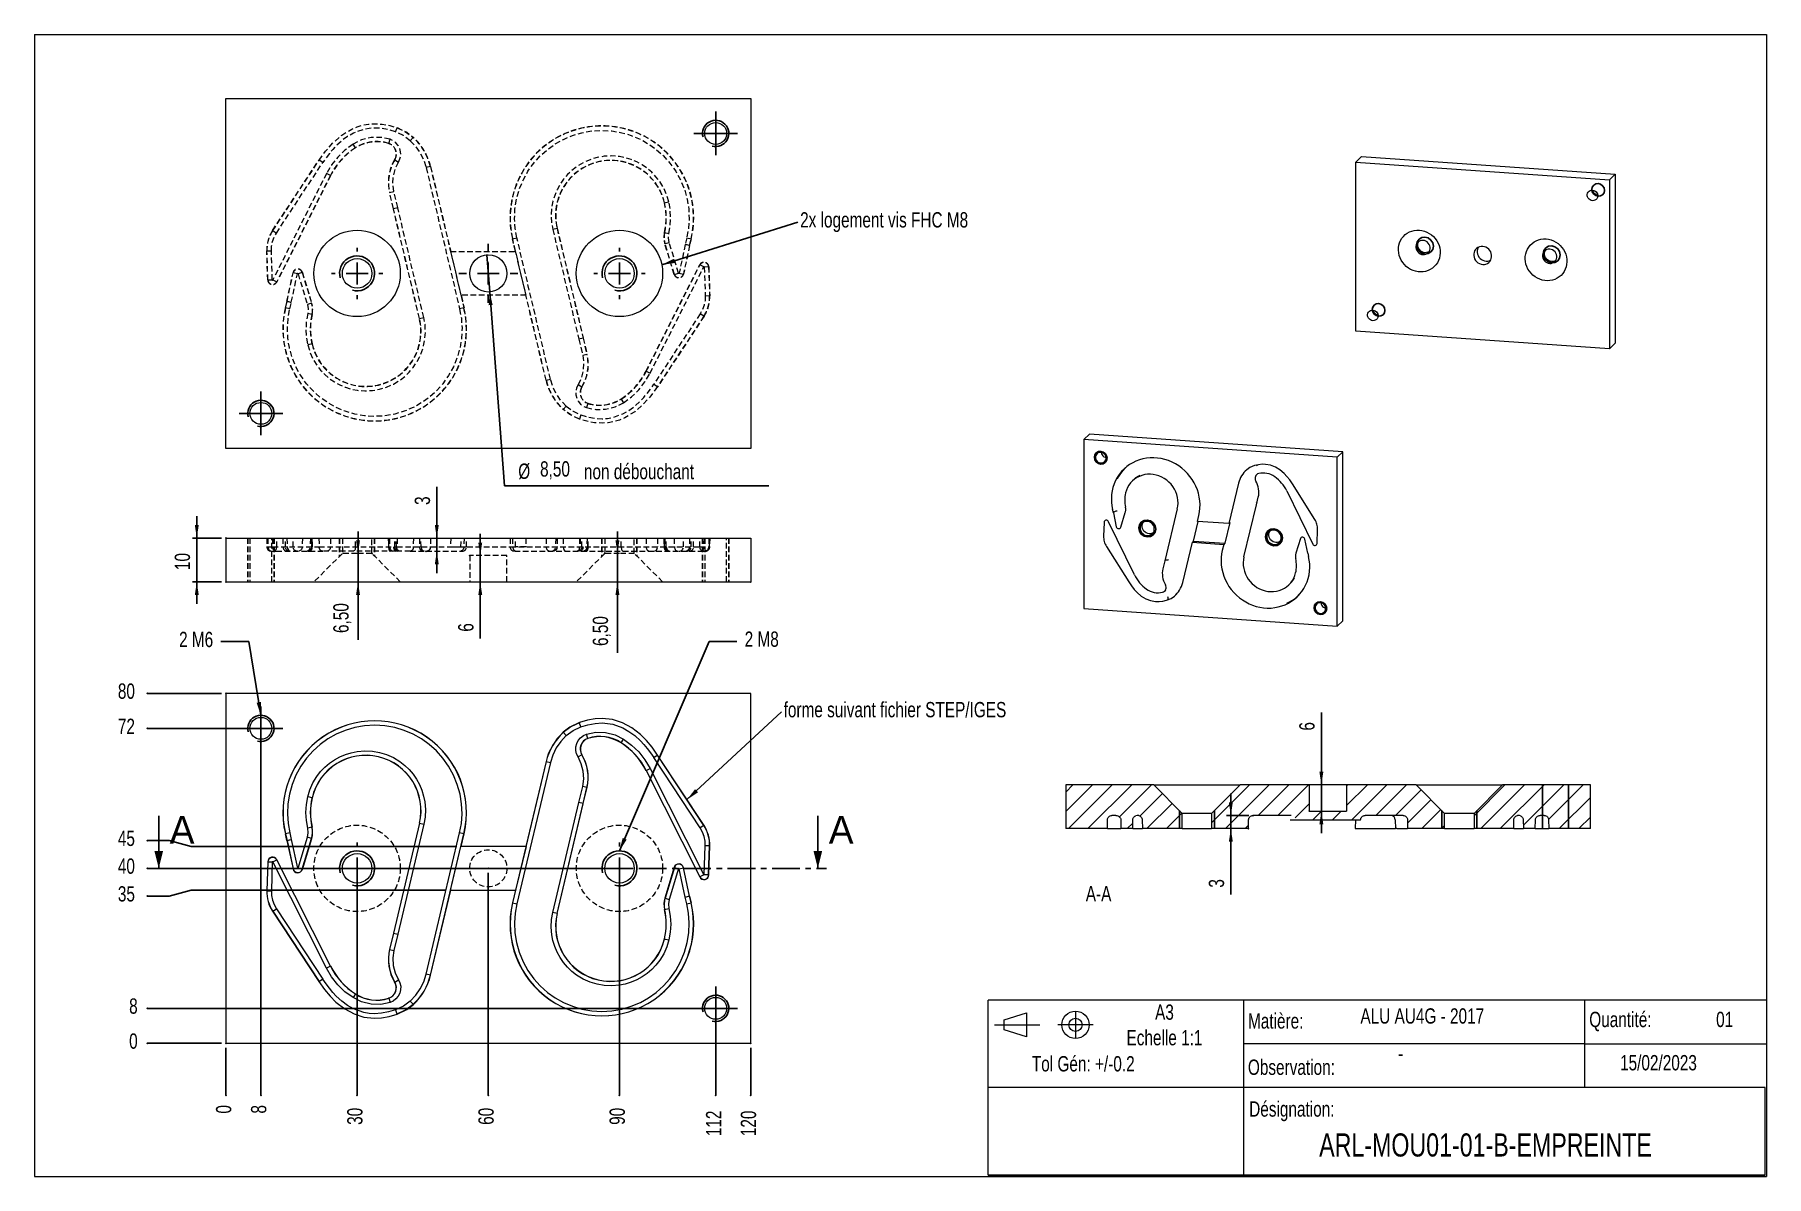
# Model space of a CAD drawing. Extents: x 12 to 408, y 18 to 279.
import ezdxf

# ---------------------------------------------------------------- set-up
doc = ezdxf.new("R2010")
doc.units = 0
doc.header["$MEASUREMENT"] = 0
doc.header["$PDSIZE"] = -1
for name, pattern in [('CENTER', [10.16, 6.35, -1.27, 1.27, -1.27]), ('CENTERX2', [20.32, 12.7, -2.54, 2.54, -2.54]), ('HIDDEN', [1.905, 1.27, -0.635])]:
    doc.linetypes.add(name, pattern=pattern)
doc.styles.add('SLDTEXTSTYLE0', font='txt', dxfattribs={"width": 0.75})
doc.dimstyles.new('SLDDIMSTYLE0', dxfattribs={"dimtxt": 3.5, "dimasz": 3, "dimexe": 1, "dimexo": 0.0625, "dimgap": 0.875, "dimtad": 0, "dimtih": 1, "dimtoh": 1, "dimdec": 0, "dimdsep": 46, "dimtxsty": 'Standard', "dimblk1": 'NONE', "dimblk2": 'NONE', "dimsah": 1, "dimcen": 0.09, "dimclrd": 255, "dimclre": 255, "dimclrt": 255, "dimadec": 0, "dimazin": 0, "dimtfac": 1, "dimtdec": 4, "dimtofl": 0, "dimtmove": 0, "dimatfit": 3, "dimfxl": 1, "dimtolj": 1, "dimtzin": 12, "dimarcsym": 0})
doc.dimstyles.new('SLDDIMSTYLE1', dxfattribs={"dimtxt": 3.5, "dimasz": 3, "dimexe": 1, "dimexo": 0.0625, "dimgap": 0.875, "dimtad": 0, "dimtih": 1, "dimtoh": 1, "dimzin": 12, "dimdsep": 46, "dimtxsty": 'Standard', "dimblk1": 'NONE', "dimblk2": 'NONE', "dimsah": 1, "dimcen": 0.09, "dimclrd": 255, "dimclre": 255, "dimclrt": 255, "dimadec": 0, "dimazin": 0, "dimtfac": 1, "dimtdec": 4, "dimtofl": 0, "dimtmove": 0, "dimatfit": 3, "dimfxl": 1, "dimtolj": 1, "dimtzin": 12, "dimarcsym": 0})
doc.dimstyles.new('SLDDIMSTYLE2', dxfattribs={"dimtxt": 6, "dimasz": 3, "dimexe": 0, "dimexo": 0.0625, "dimgap": 1.5, "dimtad": 0, "dimtih": 1, "dimtoh": 1, "dimdec": 0, "dimzin": 0, "dimdsep": 46, "dimtxsty": 'Standard', "dimsah": 1, "dimcen": 0.09, "dimadec": 0, "dimazin": 0, "dimtfac": 1, "dimtdec": 0, "dimtofl": 0, "dimtmove": 0, "dimatfit": 3, "dimfxl": 1, "dimtolj": 1, "dimtzin": 0, "dimarcsym": 0})
doc.dimstyles.new('SLDDIMSTYLE3', dxfattribs={"dimtxt": 3.5, "dimasz": 3, "dimexe": 1, "dimexo": 0.0625, "dimgap": 0.875, "dimtad": 0, "dimtih": 1, "dimtoh": 1, "dimzin": 12, "dimdsep": 46, "dimtxsty": 'Standard', "dimsah": 1, "dimcen": 0.09, "dimclrd": 255, "dimclre": 255, "dimclrt": 255, "dimadec": 0, "dimazin": 0, "dimtfac": 1, "dimtdec": 4, "dimtofl": 0, "dimtmove": 0, "dimatfit": 3, "dimfxl": 1, "dimtolj": 1, "dimtzin": 12, "dimarcsym": 0})
doc.dimstyles.new('SLDDIMSTYLE4', dxfattribs={"dimtxt": 3.5, "dimasz": 3, "dimexe": 1, "dimexo": 0.0625, "dimgap": 0.875, "dimtad": 0, "dimtih": 1, "dimtoh": 1, "dimzin": 12, "dimdsep": 46, "dimtxsty": 'Standard', "dimsah": 1, "dimcen": 0.09, "dimclrd": 255, "dimclre": 255, "dimclrt": 255, "dimadec": 0, "dimazin": 0, "dimtfac": 1, "dimtdec": 4, "dimtmove": 0, "dimatfit": 3, "dimfxl": 1, "dimtolj": 1, "dimtzin": 12, "dimarcsym": 0})

msp = doc.modelspace()

# ---------------------------------------------------------------- texts
at = {"color": 7, "style": 'SLDTEXTSTYLE0'}
for s, insert, char_height, attachment_point in [('2x logement vis FHC M8', (187.045, 238.413), 3.5, 1), ('2 M8', (178.267, 142.558), 3.5, 2), ('2 M6', (48.931, 142.488), 3.5, 2), ('forme suivant fichier STEP/IGES', (183.274, 126.442), 3.5, 1), ('A-A', (255.298, 84.371), 3.5, 2), ('A3 \\PEchelle 1:1', (270.366, 57.293), 3.5, 2), ('Matière:', (289.462, 55.278), 3.5, 1), ('ALU AU4G - 2017', (315.175, 56.414), 3.5, 1), ('Quantité:', (367.5, 55.618), 3.5, 1), ('01', (396.51, 55.629), 3.5, 1), ('Tol Gén: +/-0.2', (240.034, 45.487), 3.5, 1), ('Observation:', (289.439, 44.699), 3.5, 1), ('-', (323.787, 47.856), 3.5, 1), ('15/02/2023', (374.545, 45.732), 3.5, 1), ('Désignation:', (289.735, 35.146), 3.5, 1), ('ARL-MOU01-01-B-EMPREINTE', (305.739, 27.823), 5.29167, 1)]:
    msp.add_mtext(s, dxfattribs=dict(at, insert=insert, char_height=char_height, attachment_point=attachment_point))
at = {"char_height": 6.35, "attachment_point": 1}
for insert in [(42.887, 100.41), (193.6, 100.41)]:
    msp.add_mtext('A', dxfattribs=dict(at, insert=insert))

# ---------------------------------------------------------------- blocks, each defined once
blk = doc.blocks.new('*D0')
blk.add_line((55.74, 47.41), (55.74, 36.52))
at = {"color": 7}
for p in [(55.74, 48.41), (55.74, 36.52)]:
    blk.add_point(p, dxfattribs=at)
at = {"color": 7, "insert": (57.02, 32.35), "char_height": 3.5, "attachment_point": 7, "rotation": 90, "style": 'SLDTEXTSTYLE0'}
blk.add_mtext('0', dxfattribs=at)
blk = doc.blocks.new('_NONE')
blk = doc.blocks.new('*D2')
blk.add_line((63.74, 119.41), (63.74, 36.52))
at = {"color": 7}
for p in [(63.74, 120.41), (63.74, 36.52)]:
    blk.add_point(p, dxfattribs=at)
at = {"color": 7, "insert": (65.02, 32.35), "char_height": 3.5, "attachment_point": 7, "rotation": 90, "style": 'SLDTEXTSTYLE0'}
blk.add_mtext('8', dxfattribs=at)
blk = doc.blocks.new('*D3')
blk.add_line((85.74, 87.41), (85.74, 36.52))
at = {"color": 7}
for p in [(85.74, 88.41), (85.74, 36.52)]:
    blk.add_point(p, dxfattribs=at)
at = {"color": 7, "insert": (87.02, 29.77), "char_height": 3.5, "attachment_point": 7, "rotation": 90, "style": 'SLDTEXTSTYLE0'}
blk.add_mtext('30', dxfattribs=at)
blk = doc.blocks.new('*D4')
blk.add_line((145.74, 87.41), (145.74, 36.52))
at = {"color": 7}
for p in [(145.74, 88.41), (145.74, 36.52)]:
    blk.add_point(p, dxfattribs=at)
at = {"color": 7, "insert": (147.02, 29.77), "char_height": 3.5, "attachment_point": 7, "rotation": 90, "style": 'SLDTEXTSTYLE0'}
blk.add_mtext('90', dxfattribs=at)
blk = doc.blocks.new('*D5')
blk.add_line((167.74, 55.41), (167.74, 36.52))
at = {"color": 7}
for p in [(167.74, 56.41), (167.74, 36.52)]:
    blk.add_point(p, dxfattribs=at)
at = {"color": 7, "insert": (169.02, 27.18), "char_height": 3.5, "attachment_point": 7, "rotation": 90, "style": 'SLDTEXTSTYLE0'}
blk.add_mtext('112', dxfattribs=at)
blk = doc.blocks.new('*D6')
blk.add_line((175.74, 47.41), (175.74, 36.52))
at = {"color": 7}
for p in [(175.74, 48.41), (175.74, 36.52)]:
    blk.add_point(p, dxfattribs=at)
at = {"color": 7, "insert": (177.02, 27.18), "char_height": 3.5, "attachment_point": 7, "rotation": 90, "style": 'SLDTEXTSTYLE0'}
blk.add_mtext('120', dxfattribs=at)
blk = doc.blocks.new('*D7')
blk.add_line((115.74, 87.41), (115.74, 36.52))
at = {"color": 7}
for p in [(115.74, 88.41), (115.74, 36.52)]:
    blk.add_point(p, dxfattribs=at)
at = {"color": 7, "insert": (117.02, 29.77), "char_height": 3.5, "attachment_point": 7, "rotation": 90, "style": 'SLDTEXTSTYLE0'}
blk.add_mtext('60', dxfattribs=at)
blk = doc.blocks.new('*D8')
blk.add_line((54.74, 48.41), (37.78, 48.41))
at = {"color": 7}
for p in [(37.78, 48.41), (55.74, 48.41)]:
    blk.add_point(p, dxfattribs=at)
at = {"color": 7, "insert": (33.61, 47.13), "char_height": 3.5, "attachment_point": 7, "style": 'SLDTEXTSTYLE0'}
blk.add_mtext('0', dxfattribs=at)
blk = doc.blocks.new('*D9')
blk.add_line((166.74, 56.41), (37.78, 56.41))
at = {"color": 7}
for p in [(37.78, 56.41), (167.74, 56.41)]:
    blk.add_point(p, dxfattribs=at)
at = {"color": 7, "insert": (33.61, 55.13), "char_height": 3.5, "attachment_point": 7, "style": 'SLDTEXTSTYLE0'}
blk.add_mtext('8', dxfattribs=at)
blk = doc.blocks.new('*D10')
for p, q in [((42.78, 88.41), (37.78, 88.41)), ((42.78, 88.41), (47.78, 88.41)), ((47.78, 88.41), (144.74, 88.41))]:
    blk.add_line(p, q)
at = {"color": 7}
for p in [(37.78, 88.41), (145.74, 88.41)]:
    blk.add_point(p, dxfattribs=at)
at = {"color": 7, "insert": (31.03, 87.13), "char_height": 3.5, "attachment_point": 7, "style": 'SLDTEXTSTYLE0'}
blk.add_mtext('40', dxfattribs=at)
blk = doc.blocks.new('*D11')
blk.add_line((62.74, 120.41), (37.78, 120.41))
at = {"color": 7}
for p in [(37.78, 120.41), (63.74, 120.41)]:
    blk.add_point(p, dxfattribs=at)
at = {"color": 7, "insert": (31.03, 119.13), "char_height": 3.5, "attachment_point": 7, "style": 'SLDTEXTSTYLE0'}
blk.add_mtext('72', dxfattribs=at)
blk = doc.blocks.new('*D12')
blk.add_line((54.74, 128.41), (37.78, 128.41))
at = {"color": 7}
for p in [(37.78, 128.41), (55.74, 128.41)]:
    blk.add_point(p, dxfattribs=at)
at = {"color": 7, "insert": (31.03, 127.13), "char_height": 3.5, "attachment_point": 7, "style": 'SLDTEXTSTYLE0'}
blk.add_mtext('80', dxfattribs=at)
blk = doc.blocks.new('*D13')
for p, q in [((42.78, 94.76), (37.78, 94.76)), ((42.78, 94.76), (47.78, 93.41)), ((47.78, 93.41), (108.51, 93.41))]:
    blk.add_line(p, q)
at = {"color": 7}
for p in [(37.78, 94.76), (109.51, 93.41)]:
    blk.add_point(p, dxfattribs=at)
at = {"color": 7, "insert": (31.03, 93.48), "char_height": 3.5, "attachment_point": 7, "style": 'SLDTEXTSTYLE0'}
blk.add_mtext('45', dxfattribs=at)
blk = doc.blocks.new('*D14')
for p, q in [((42.78, 82.06), (47.78, 83.41)), ((47.78, 83.41), (106.14, 83.41)), ((42.78, 82.06), (37.78, 82.06))]:
    blk.add_line(p, q)
at = {"color": 7}
for p in [(107.14, 83.41), (37.78, 82.06)]:
    blk.add_point(p, dxfattribs=at)
at = {"color": 7, "insert": (31.03, 80.78), "char_height": 3.5, "attachment_point": 7, "style": 'SLDTEXTSTYLE0'}
blk.add_mtext('35', dxfattribs=at)
blk = doc.blocks.new('*D15')
for p, q in [((49.08, 163.9), (49.08, 168.9)), ((54.74, 163.9), (48.08, 163.9)), ((49.08, 163.9), (49.08, 153.9)), ((54.74, 153.9), (48.08, 153.9)), ((49.08, 153.9), (49.08, 148.9))]:
    blk.add_line(p, q)
at = {"color": 7}
for p in [(55.74, 163.9), (55.74, 153.9)]:
    blk.add_point(p, dxfattribs=at)
at = {"color": 255}
for points in [[(49.08, 163.9), (49.53, 166.9), (48.63, 166.9)], [(49.08, 153.9), (48.63, 150.9), (49.53, 150.9)]]:
    blk.add_solid(points, dxfattribs=at)
at = {"color": 7, "insert": (47.58, 156.6), "char_height": 3.5, "attachment_point": 7, "rotation": 90, "style": 'SLDTEXTSTYLE0'}
blk.add_mtext('10', dxfattribs=at)
blk = doc.blocks.new('*D16')
for p, q in [((145.27, 160.4), (145.27, 165.4)), ((145.27, 160.4), (145.27, 153.9)), ((145.27, 153.9), (145.27, 137.65))]:
    blk.add_line(p, q)
at = {"color": 7}
for p in [(142.36, 160.4), (175.74, 153.9)]:
    blk.add_point(p, dxfattribs=at)
at = {"color": 255}
for points in [[(145.27, 160.4), (145.72, 163.4), (144.82, 163.4)], [(145.27, 153.9), (144.82, 150.9), (145.72, 150.9)]]:
    blk.add_solid(points, dxfattribs=at)
at = {"color": 7, "insert": (143.77, 139.24), "char_height": 3.5, "attachment_point": 7, "rotation": 90, "style": 'SLDTEXTSTYLE0'}
blk.add_mtext('6,50', dxfattribs=at)
blk = doc.blocks.new('*D17')
for p, q in [((85.95, 160.4), (85.95, 165.4)), ((85.95, 160.4), (85.95, 153.9)), ((85.95, 153.9), (85.95, 140.62))]:
    blk.add_line(p, q)
at = {"color": 7}
for p in [(89.11, 160.4), (55.74, 153.9)]:
    blk.add_point(p, dxfattribs=at)
at = {"color": 255}
for points in [[(85.95, 160.4), (86.4, 163.4), (85.5, 163.4)], [(85.95, 153.9), (85.5, 150.9), (86.4, 150.9)]]:
    blk.add_solid(points, dxfattribs=at)
at = {"color": 7, "insert": (84.45, 142.21), "char_height": 3.5, "attachment_point": 7, "rotation": 90, "style": 'SLDTEXTSTYLE0'}
blk.add_mtext('6,50', dxfattribs=at)
blk = doc.blocks.new('*D18')
for p, q in [((103.96, 163.9), (103.96, 175.66)), ((103.96, 160.9), (103.96, 163.9)), ((103.96, 160.9), (103.96, 155.9))]:
    blk.add_line(p, q)
at = {"color": 7}
for p in [(55.74, 163.9), (101.53, 160.9)]:
    blk.add_point(p, dxfattribs=at)
at = {"color": 255}
for points in [[(103.96, 163.9), (104.41, 166.9), (103.51, 166.9)], [(103.96, 160.9), (103.51, 157.9), (104.41, 157.9)]]:
    blk.add_solid(points, dxfattribs=at)
at = {"color": 7, "insert": (102.46, 171.49), "char_height": 3.5, "attachment_point": 7, "rotation": 90, "style": 'SLDTEXTSTYLE0'}
blk.add_mtext('3', dxfattribs=at)
blk = doc.blocks.new('*D19')
for p, q in [((113.9, 159.9), (113.9, 164.9)), ((113.9, 159.9), (113.9, 153.9)), ((113.9, 153.9), (113.9, 140.92))]:
    blk.add_line(p, q)
at = {"color": 7}
for p in [(111.49, 159.9), (55.74, 153.9)]:
    blk.add_point(p, dxfattribs=at)
at = {"color": 255}
for points in [[(113.9, 159.9), (114.35, 162.9), (113.45, 162.9)], [(113.9, 153.9), (113.45, 150.9), (114.35, 150.9)]]:
    blk.add_solid(points, dxfattribs=at)
at = {"color": 7, "insert": (112.4, 142.51), "char_height": 3.5, "attachment_point": 7, "rotation": 90, "style": 'SLDTEXTSTYLE0'}
blk.add_mtext('6', dxfattribs=at)
blk = doc.blocks.new('*D20')
for p, q in [((115.42, 228.65), (116.06, 220.18)), ((116.06, 220.18), (119.41, 175.82)), ((119.41, 175.82), (179.88, 175.82))]:
    blk.add_line(p, q)
at = {"color": 7}
for p in [(115.42, 228.65), (116.06, 220.18)]:
    blk.add_point(p, dxfattribs=at)
at = {"color": 255}
blk.add_solid([(116.06, 220.18), (115.84, 217.15), (116.73, 217.22)], dxfattribs=at)
at = {"color": 7, "char_height": 3.5, "attachment_point": 7, "style": 'SLDTEXTSTYLE0'}
for s, insert in [('%%c', (122.59, 177.32)), ('8,50', (127.58, 177.32)), (' non débouchant', (136.63, 177.32))]:
    blk.add_mtext(s, dxfattribs=dict(at, insert=insert))
blk = doc.blocks.new('*D21')
for p, q in [((306.24, 107.49), (306.24, 124.07)), ((306.24, 107.49), (306.24, 101.49)), ((306.24, 101.49), (306.24, 96.49))]:
    blk.add_line(p, q)
at = {"color": 7}
for p in [(303.52, 107.49), (303.52, 101.49)]:
    blk.add_point(p, dxfattribs=at)
at = {"color": 255}
for points in [[(306.24, 107.49), (306.69, 110.49), (305.79, 110.49)], [(306.24, 101.49), (305.79, 98.49), (306.69, 98.49)]]:
    blk.add_solid(points, dxfattribs=at)
at = {"color": 7, "insert": (304.74, 119.9), "char_height": 3.5, "attachment_point": 7, "rotation": 90, "style": 'SLDTEXTSTYLE0'}
blk.add_mtext('6', dxfattribs=at)
blk = doc.blocks.new('*D22')
for p, q in [((285.54, 100.49), (285.54, 105.49)), ((289.64, 100.49), (284.54, 100.49)), ((285.54, 100.49), (285.54, 97.49)), ((285.54, 97.49), (285.54, 82.41))]:
    blk.add_line(p, q)
at = {"color": 7}
for p in [(290.64, 100.49), (289.57, 97.49)]:
    blk.add_point(p, dxfattribs=at)
at = {"color": 255}
for points in [[(285.54, 100.49), (285.99, 103.49), (285.09, 103.49)], [(285.54, 97.49), (285.09, 94.49), (285.99, 94.49)]]:
    blk.add_solid(points, dxfattribs=at)
at = {"color": 7, "insert": (284.04, 84), "char_height": 3.5, "attachment_point": 7, "rotation": 90, "style": 'SLDTEXTSTYLE0'}
blk.add_mtext('3', dxfattribs=at)

# ---------------------------------------------------------------- dimensions: what is measured, and where the dimension line sits
dim = msp.add_diameter_dim_2p(p1=(115.418, 228.654), p2=(116.059, 220.178), text='<> non débouchant', dimstyle='SLDDIMSTYLE4')
dim.commit()
dim.dimension.update_dxf_attribs({"geometry": '*D20', "text_midpoint": (150.439, 178.6), "dimtype": 163})
at = {"color": 255}
for base, p1, p2, picture, middle in [((103.96, 163.898), (101.529, 160.898), (55.738, 163.898), '*D18', (103.96, 172.782)), ((49.079, 153.898), (55.738, 163.898), (55.738, 153.898), '*D15', (49.079, 159.185)), ((85.945, 153.898), (89.113, 160.398), (55.738, 153.898), '*D17', (85.945, 146.731)), ((113.896, 153.898), (111.488, 159.898), (55.738, 153.898), '*D19', (113.896, 143.802)), ((145.269, 153.898), (142.363, 160.398), (175.738, 153.898), '*D16', (145.269, 143.761)), ((306.243, 101.488), (303.523, 107.488), (303.523, 101.488), '*D21', (306.243, 121.188)), ((285.536, 97.488), (290.636, 100.488), (289.572, 97.488), '*D22', (285.536, 85.293))]:
    dim = msp.add_linear_dim(base=base, p1=p1, p2=p2, angle=90, dimstyle='SLDDIMSTYLE3', dxfattribs=at)
    dim.commit()
    dim.dimension.update_dxf_attribs({"geometry": picture, "text_midpoint": middle, "dimtype": 160})
for feature_location, offset, dtype, origin, dimstyle, picture, middle in [((55.738, 128.41), (-17.954, 0), 0, (55.738, 48.41), 'SLDDIMSTYLE1', '*D12', (37.785, 128.41)), ((63.738, 120.41), (-25.954, 0), 0, (55.738, 48.41), 'SLDDIMSTYLE1', '*D11', (37.785, 120.41)), ((63.738, 120.41), (0, -83.887), 1, (55.738, 48.41), 'SLDDIMSTYLE1', '*D2', (63.738, 36.523)), ((109.514, 93.41), (-71.73, 1.348), 0, (55.738, 48.41), 'SLDDIMSTYLE1', '*D13', (37.785, 94.758)), ((145.738, 88.41), (-107.954, 0), 0, (55.738, 48.41), 'SLDDIMSTYLE1', '*D10', (37.785, 88.41)), ((85.738, 88.41), (0, -51.887), 1, (55.738, 48.41), 'SLDDIMSTYLE1', '*D3', (85.738, 36.523)), ((145.738, 88.41), (0, -51.887), 1, (55.738, 48.41), 'SLDDIMSTYLE1', '*D4', (145.738, 36.523)), ((115.738, 88.41), (0, -51.887), 1, (55.738, 48.41), 'SLDDIMSTYLE1', '*D7', (115.738, 36.523)), ((107.143, 83.41), (-69.358, -1.348), 0, (55.738, 48.41), 'SLDDIMSTYLE1', '*D14', (37.785, 82.063)), ((167.738, 56.41), (-129.954, 0), 0, (55.738, 48.41), 'SLDDIMSTYLE1', '*D9', (37.785, 56.41)), ((167.738, 56.41), (0, -19.887), 1, (55.738, 48.41), 'SLDDIMSTYLE1', '*D5', (167.738, 36.523)), ((55.738236145, 48.410448193), (-17.9537213, 0), 0, (55.738236145, 48.410448193), 'SLDDIMSTYLE0', '*D8', (37.784514845, 48.410448193)), ((55.738236145, 48.410448193), (0, -11.886987161), 1, (55.738236145, 48.410448193), 'SLDDIMSTYLE0', '*D0', (55.738236145, 36.523461032)), ((175.738, 48.41), (0, -11.887), 1, (55.738, 48.41), 'SLDDIMSTYLE1', '*D6', (175.738, 36.523))]:
    dim = msp.add_ordinate_dim(feature_location=feature_location, offset=offset, dtype=dtype, origin=origin, dimstyle=dimstyle)
    dim.commit()
    dim.dimension.update_dxf_attribs({"geometry": picture, "text_midpoint": middle})

# ---------------------------------------------------------------- linework, layer by layer
at = {"color": 7, "linetype": 'Continuous', "lineweight": 0}
for p, q in [((12, 279), (408, 279)), ((12, 279), (12, 18)), ((408, 279), (408, 18)), ((249.401, 107.488), (247.773, 105.86)), ((253.891, 107.488), (247.773, 101.37)), ((258.382, 107.488), (248.382, 97.488)), ((262.872, 107.488), (252.872, 97.488)), ((267.362, 107.488), (260.058, 100.185)), ((289.812, 107.488), (281.148, 98.824)), ((294.303, 107.488), (284.303, 97.488)), ((298.793, 107.488), (291.793, 100.488)), ((303.283, 107.488), (296.283, 100.488)), ((312.263, 107.488), (312.023, 107.248)), ((316.753, 107.488), (312.023, 102.758)), ((321.243, 107.488), (313.243, 99.488)), ((325.733, 107.488), (318.733, 100.488)), ((348.184, 107.488), (341.148, 100.452)), ((352.674, 107.488), (342.674, 97.488)), ((357.164, 107.488), (347.164, 97.488)), ((361.654, 107.488), (352.439, 98.273)), ((366.145, 107.488), (358.211, 99.555)), ((269.875, 105.511), (264.734, 100.37)), ((272.12, 103.266), (266.342, 97.488)), ((303.523, 103.238), (300.219, 99.934)), ((329.061, 106.325), (323.224, 100.488)), ((331.306, 104.08), (325.952, 98.726)), ((367.773, 104.626), (360.635, 97.488)), ((274.365, 101.021), (270.832, 97.488)), ((306.263, 101.488), (304.263, 99.488)), ((310.753, 101.488), (308.753, 99.488)), ((333.551, 101.835), (329.204, 97.488)), ((367.773, 100.136), (365.125, 97.488)), ((263.116, 98.752), (261.852, 97.488)), ((289.586, 98.282), (288.793, 97.488)), ((334.398, 98.192), (333.694, 97.488)), ((408, 58.307), (230.084, 58.307)), ((288.524, 58.307), (230.084, 58.307)), ((230.084, 18.252), (230.084, 58.307)), ((288.524, 18.252), (288.524, 58.307)), ((366.409, 58.307), (366.409, 38.28)), ((233.716, 53.793), (238.785, 55.359)), ((233.716, 51.497), (233.716, 53.793)), ((238.785, 49.93), (233.716, 51.497)), ((238.785, 55.359), (238.785, 49.93)), ((366.409, 48.293), (288.524, 48.293)), ((366.409, 48.293), (408, 48.293)), ((288.524, 38.28), (230.084, 38.28)), ((407.749, 38.28), (288.524, 38.28)), ((288.524, 18.252), (288.524, 38.28)), ((407.749, 18.252), (407.749, 38.28)), ((12, 18), (408, 18)), ((230.084, 18.252), (407.749, 18.252)), ((288.524, 18.252), (230.084, 18.252)), ((407.749, 18.252), (288.524, 18.252))]:
    msp.add_line(p, q, dxfattribs=at)
at = {"color": 7, "linetype": 'Continuous', "lineweight": 15}
for p, q in [((55.738, 264.416), (175.738, 264.416)), ((55.738, 184.416), (55.738, 264.416)), ((175.738, 264.416), (175.738, 184.416)), ((315.449, 251.107), (314.155, 249.857)), ((314.155, 249.857), (372.11, 245.837)), ((314.155, 211.219), (314.155, 249.857)), ((315.449, 251.107), (373.404, 247.087)), ((373.404, 247.087), (372.11, 245.837)), ((372.11, 245.837), (372.11, 207.2)), ((373.404, 247.087), (373.404, 208.45)), ((372.11, 207.2), (314.155, 211.219)), ((373.404, 208.45), (372.11, 207.2)), ((251.932, 186.422), (253.226, 187.672)), ((309.888, 182.403), (251.932, 186.422)), ((251.932, 186.422), (251.932, 147.785)), ((311.182, 183.653), (253.226, 187.672)), ((175.738, 184.416), (55.738, 184.416)), ((309.888, 182.403), (311.182, 183.653)), ((309.888, 143.766), (309.888, 182.403)), ((311.182, 145.016), (311.182, 183.653)), ((291.625, 178.615), (291.377, 178.351)), ((263.063, 177.021), (262.815, 176.756)), ((287.286, 176.447), (285.061, 167.221)), ((298.331, 174.685), (304.258, 162.531)), ((304.734, 168.173), (299.611, 176.306)), ((258.67, 169.717), (258.497, 170.456)), ((273.3, 170.6), (270.425, 158.679)), ((288.519, 159.588), (291.394, 171.509)), ((291.395, 171.512), (291.82, 173.275)), ((256.556, 167.504), (256.45, 164.312)), ((263.489, 155.502), (257.561, 167.656)), ((258.67, 169.717), (258.947, 169.972)), ((258.67, 169.717), (259.346, 166.52)), ((260.373, 166.405), (261.41, 169.728)), ((277, 163.218), (278.082, 167.705)), ((277.904, 167.717), (278.234, 169.087)), ((285.061, 167.221), (277.904, 167.717)), ((285.337, 167.469), (284.192, 162.719)), ((285.061, 167.221), (285.337, 167.469)), ((55.738, 163.898), (175.738, 163.898)), ((55.738, 163.898), (55.738, 153.898)), ((175.738, 163.898), (175.738, 153.898)), ((274.534, 153.74), (276.758, 162.967)), ((276.758, 162.967), (277, 163.218)), ((276.758, 162.967), (283.916, 162.47)), ((277, 163.218), (284.192, 162.719)), ((283.916, 162.47), (283.585, 161.1)), ((284.192, 162.719), (283.916, 162.47)), ((301.446, 163.782), (300.41, 160.46)), ((303.15, 160.471), (302.474, 163.668)), ((305.264, 162.684), (305.37, 165.876)), ((257.085, 162.014), (262.209, 153.882)), ((270.425, 158.675), (269.999, 156.912)), ((303.15, 160.471), (303.322, 159.731)), ((55.738, 153.898), (175.738, 153.898)), ((270.367, 151.763), (270.64, 152.002)), ((298.622, 153.061), (298.894, 153.3)), ((251.932, 147.785), (309.888, 143.766)), ((309.888, 143.766), (311.182, 145.016)), ((175.738, 128.41), (55.738, 128.41)), ((55.738, 128.41), (55.738, 48.41)), ((175.738, 48.41), (175.738, 128.41)), ((132.876, 119.51), (132.899, 119.484)), ((132.948, 119.431), (133.572, 118.745)), ((136.583, 121.736), (136.595, 121.703)), ((136.931, 120.761), (136.62, 121.635)), ((138.511, 118.124), (138.206, 119.076)), ((138.511, 118.124), (138.522, 118.09)), ((146.123, 117.127), (146.104, 117.098)), ((146.123, 117.127), (146.663, 117.969)), ((128.975, 112.825), (121.312, 80.518)), ((129.948, 112.595), (122.285, 80.287)), ((128.941, 112.834), (124.334, 93.41)), ((128.941, 112.834), (128.975, 112.825)), ((128.975, 112.825), (129.948, 112.595)), ((137.118, 114.394), (136.263, 113.876)), ((137.118, 114.394), (137.148, 114.413)), ((151.841, 110.787), (152.733, 111.238)), ((152.733, 111.238), (165.007, 86.924)), ((153.596, 113.741), (154.37, 114.251)), ((164.204, 97.639), (153.596, 113.741)), ((154.46, 114.31), (154.431, 114.291)), ((165.039, 98.189), (154.431, 114.291)), ((165.068, 98.208), (154.46, 114.31)), ((136.441, 103.444), (137.322, 107.156)), ((138.294, 106.926), (137.322, 107.156)), ((137.414, 103.214), (138.294, 106.926)), ((138.329, 106.918), (138.294, 106.926)), ((151.809, 110.771), (151.841, 110.787)), ((151.809, 110.771), (164.083, 86.458)), ((151.841, 110.787), (164.114, 86.474)), ((247.773, 107.488), (247.773, 97.488)), ((267.898, 107.488), (247.773, 107.488)), ((267.898, 107.488), (274.398, 100.988)), ((267.898, 107.488), (287.648, 107.488)), ((281.148, 100.988), (287.648, 107.488)), ((303.523, 107.488), (287.648, 107.488)), ((303.523, 101.488), (303.523, 107.488)), ((312.023, 107.488), (303.523, 107.488)), ((312.023, 107.488), (312.023, 101.488)), ((327.898, 107.488), (312.023, 107.488)), ((327.898, 107.488), (334.398, 100.988)), ((327.898, 107.488), (347.648, 107.488)), ((341.148, 100.988), (347.648, 107.488)), ((367.773, 107.488), (347.648, 107.488)), ((367.773, 97.488), (367.773, 107.488)), ((75.428, 104.543), (75.462, 104.535)), ((130.488, 78.342), (136.439, 103.437)), ((131.46, 78.111), (137.412, 103.207)), ((131.495, 78.103), (137.447, 103.198)), ((137.414, 103.214), (136.441, 103.444)), ((137.448, 103.205), (138.329, 106.918)), ((257.298, 97.488), (257.333, 99.506)), ((259.255, 100.488), (258.333, 100.488)), ((260.375, 99.506), (260.414, 97.488)), ((263.093, 97.488), (263.129, 99.506)), ((265.286, 99.506), (265.323, 97.488)), ((274.398, 97.488), (274.398, 100.988)), ((281.148, 100.988), (274.398, 100.988)), ((281.148, 100.988), (281.148, 97.488)), ((289.572, 97.488), (289.608, 99.506)), ((299.299, 100.488), (290.636, 100.488)), ((299.141, 99.488), (300.327, 99.488)), ((300.327, 99.488), (315.219, 99.488)), ((303.523, 101.488), (312.023, 101.488)), ((314.033, 99.488), (313.997, 97.488)), ((315.219, 99.488), (315.219, 99.506)), ((324.91, 100.488), (316.247, 100.488)), ((323.154, 99.506), (323.189, 97.488)), ((325.938, 99.506), (325.974, 97.488)), ((334.398, 97.488), (334.398, 100.988)), ((341.148, 100.988), (334.398, 100.988)), ((341.148, 100.988), (341.148, 97.488)), ((350.223, 97.488), (350.26, 99.506)), ((352.417, 99.506), (352.453, 97.488)), ((355.132, 97.488), (355.171, 99.506)), ((357.213, 100.488), (356.291, 100.488)), ((358.213, 99.506), (358.248, 97.488)), ((69.366, 96.303), (69.332, 96.295)), ((69.689, 94.789), (69.332, 96.295)), ((70.339, 96.534), (69.366, 96.303)), ((69.366, 96.303), (69.723, 94.797)), ((70.339, 96.534), (70.699, 95.017)), ((72.227, 88.479), (74.373, 95.507)), ((73.183, 88.187), (75.329, 95.215)), ((73.217, 88.177), (75.363, 95.205)), ((75.329, 95.215), (74.373, 95.507)), ((75.415, 97.793), (74.442, 97.566)), ((75.363, 95.205), (75.329, 95.215)), ((75.415, 97.793), (75.45, 97.801)), ((99.982, 98.718), (94.03, 73.622)), ((100.016, 98.71), (94.064, 73.614)), ((100.989, 98.479), (95.037, 73.384)), ((99.982, 98.718), (100.016, 98.71)), ((100.016, 98.71), (100.989, 98.479)), ((101.529, 64.226), (109.191, 96.534)), ((102.502, 63.995), (110.164, 96.303)), ((110.164, 96.303), (109.191, 96.534)), ((109.514, 93.41), (110.198, 96.295)), ((110.198, 96.295), (110.164, 96.303)), ((165.039, 98.189), (164.204, 97.639)), ((165.068, 98.208), (165.039, 98.189)), ((257.298, 97.488), (247.773, 97.488)), ((257.298, 97.488), (258.443, 97.488)), ((258.443, 97.488), (260.411, 97.488)), ((263.093, 97.488), (260.414, 97.488)), ((263.093, 97.488), (263.124, 97.488)), ((263.124, 97.488), (265.251, 97.488)), ((265.251, 97.488), (265.323, 97.488)), ((274.398, 97.488), (265.323, 97.488)), ((274.398, 97.488), (281.148, 97.488)), ((289.572, 97.488), (281.148, 97.488)), ((313.997, 97.488), (323.189, 97.488)), ((323.529, 97.488), (323.189, 97.488)), ((323.529, 97.488), (325.974, 97.488)), ((334.398, 97.488), (325.974, 97.488)), ((334.398, 97.488), (341.148, 97.488)), ((350.223, 97.488), (341.148, 97.488)), ((350.223, 97.488), (352.453, 97.488)), ((355.132, 97.488), (352.453, 97.488)), ((355.132, 97.488), (356.117, 97.488)), ((356.117, 97.488), (358.199, 97.488)), ((358.199, 97.488), (358.248, 97.488)), ((367.773, 97.488), (358.248, 97.488)), ((69.689, 94.789), (69.723, 94.797)), ((69.689, 94.789), (71.089, 88.267)), ((69.723, 94.797), (71.124, 88.274)), ((70.699, 95.017), (72.101, 88.484)), ((107.107, 83.41), (109.478, 93.41)), ((109.478, 93.41), (109.514, 93.41)), ((124.334, 93.41), (109.514, 93.41)), ((124.37, 93.41), (121.998, 83.41)), ((124.334, 93.41), (124.37, 93.41)), ((165.13, 86.951), (165.349, 93.576)), ((166.348, 93.543), (165.349, 93.576)), ((166.129, 86.918), (166.348, 93.543)), ((166.164, 86.917), (166.384, 93.542)), ((166.384, 93.542), (166.348, 93.543)), ((65.312, 89.904), (65.093, 83.279)), ((65.348, 89.903), (65.128, 83.278)), ((65.312, 89.904), (65.348, 89.903)), ((65.348, 89.903), (66.347, 89.869)), ((66.347, 89.869), (66.127, 83.245)), ((66.47, 89.897), (67.362, 90.347)), ((78.743, 65.583), (66.47, 89.897)), ((67.362, 90.347), (67.394, 90.363)), ((79.636, 66.034), (67.362, 90.347)), ((79.667, 66.05), (67.394, 90.363)), ((71.124, 88.274), (71.089, 88.267)), ((72.101, 88.484), (71.124, 88.274)), ((73.183, 88.187), (72.227, 88.479)), ((73.217, 88.177), (73.183, 88.187)), ((158.26, 88.644), (156.114, 81.616)), ((158.293, 88.634), (156.148, 81.606)), ((159.25, 88.342), (157.104, 81.314)), ((158.26, 88.644), (158.293, 88.634)), ((158.293, 88.634), (159.25, 88.342)), ((159.375, 88.337), (160.353, 88.547)), ((160.778, 81.803), (159.375, 88.337)), ((160.353, 88.547), (160.387, 88.554)), ((161.753, 82.024), (160.353, 88.547)), ((161.787, 82.031), (160.387, 88.554)), ((65.093, 83.279), (65.128, 83.278)), ((65.128, 83.278), (66.127, 83.245)), ((102.536, 63.987), (107.143, 83.41)), ((107.143, 83.41), (107.107, 83.41)), ((107.143, 83.41), (121.962, 83.41)), ((121.962, 83.41), (121.278, 80.526)), ((121.998, 83.41), (121.962, 83.41)), ((164.114, 86.474), (164.083, 86.458)), ((165.007, 86.924), (164.114, 86.474)), ((166.129, 86.918), (165.13, 86.951)), ((166.164, 86.917), (166.129, 86.918)), ((121.278, 80.526), (121.312, 80.518)), ((121.312, 80.518), (122.285, 80.287)), ((156.061, 79.028), (157.035, 79.255)), ((156.114, 81.616), (156.148, 81.606)), ((156.148, 81.606), (157.104, 81.314)), ((161.137, 80.287), (160.778, 81.803)), ((161.137, 80.287), (162.11, 80.518)), ((161.787, 82.031), (161.753, 82.024)), ((162.11, 80.518), (161.753, 82.024)), ((161.787, 82.031), (162.144, 80.526)), ((162.11, 80.518), (162.144, 80.526)), ((66.408, 78.613), (66.437, 78.632)), ((66.408, 78.613), (77.016, 62.51)), ((66.437, 78.632), (67.272, 79.182)), ((66.437, 78.632), (77.046, 62.53)), ((67.272, 79.182), (77.881, 63.08)), ((131.46, 78.111), (130.488, 78.342)), ((131.495, 78.103), (131.46, 78.111)), ((156.061, 79.028), (156.027, 79.02)), ((94.028, 73.615), (93.148, 69.903)), ((94.062, 73.607), (93.182, 69.895)), ((94.062, 73.607), (95.035, 73.377)), ((95.035, 73.377), (94.155, 69.664)), ((156.048, 72.278), (156.014, 72.286)), ((93.148, 69.903), (93.182, 69.895)), ((93.182, 69.895), (94.155, 69.664)), ((79.636, 66.034), (78.743, 65.583)), ((79.667, 66.05), (79.636, 66.034)), ((102.502, 63.995), (101.529, 64.226)), ((102.536, 63.987), (102.502, 63.995)), ((77.016, 62.51), (77.046, 62.53)), ((77.881, 63.08), (77.106, 62.57)), ((85.354, 59.693), (84.814, 58.852)), ((85.354, 59.693), (85.373, 59.723)), ((94.359, 62.427), (94.329, 62.408)), ((94.359, 62.427), (95.213, 62.945)), ((92.966, 58.697), (92.955, 58.731)), ((92.966, 58.697), (93.271, 57.745)), ((94.545, 56.06), (94.857, 55.186)), ((98.528, 57.39), (97.904, 58.076)), ((98.601, 57.311), (98.577, 57.337)), ((94.893, 55.085), (94.881, 55.118)), ((55.738, 48.41), (175.738, 48.41))]:
    msp.add_line(p, q, dxfattribs=at)
at = {"color": 7, "linetype": 'Continuous'}
for p, q in [((167.738, 258.916), (167.738, 261.416)), ((167.738, 253.916), (167.738, 258.916)), ((165.238, 256.416), (162.738, 256.416)), ((165.238, 256.416), (170.238, 256.416)), ((167.738, 253.916), (167.738, 251.416)), ((170.238, 256.416), (172.738, 256.416)), ((85.738, 229.416), (85.738, 230.291)), ((115.738, 229.416), (115.738, 231.166)), ((145.738, 229.416), (145.738, 230.291)), ((85.738, 221.916), (85.738, 226.916)), ((115.738, 221.916), (115.738, 226.916)), ((145.738, 221.916), (145.738, 226.916)), ((80.738, 224.416), (79.863, 224.416)), ((83.238, 224.416), (88.238, 224.416)), ((90.738, 224.416), (91.613, 224.416)), ((110.738, 224.416), (108.988, 224.416)), ((113.238, 224.416), (118.238, 224.416)), ((120.738, 224.416), (122.488, 224.416)), ((140.738, 224.416), (139.863, 224.416)), ((143.238, 224.416), (148.238, 224.416)), ((150.738, 224.416), (151.613, 224.416)), ((85.738, 219.416), (85.738, 218.541)), ((115.738, 219.416), (115.738, 217.666)), ((145.738, 219.416), (145.738, 218.541)), ((63.738, 194.916), (63.738, 197.416)), ((63.738, 189.916), (63.738, 194.916)), ((61.238, 192.416), (58.738, 192.416)), ((61.238, 192.416), (66.238, 192.416)), ((66.238, 192.416), (68.738, 192.416)), ((63.738, 189.916), (63.738, 187.416)), ((63.738, 122.91), (63.738, 125.41)), ((63.738, 117.91), (63.738, 122.91)), ((61.238, 120.41), (58.738, 120.41)), ((61.238, 120.41), (66.238, 120.41)), ((66.238, 120.41), (68.738, 120.41)), ((63.738, 117.91), (63.738, 115.41)), ((40.382, 100.41), (40.382, 88.41)), ((191.095, 100.41), (191.095, 88.41)), ((85.738, 93.41), (85.738, 94.285)), ((145.738, 93.41), (145.738, 94.285)), ((80.738, 88.41), (79.863, 88.41)), ((83.238, 88.41), (88.238, 88.41)), ((85.738, 85.91), (85.738, 90.91)), ((90.738, 88.41), (91.613, 88.41)), ((140.738, 88.41), (139.863, 88.41)), ((143.238, 88.41), (148.238, 88.41)), ((145.738, 85.91), (145.738, 90.91)), ((150.738, 88.41), (151.613, 88.41)), ((85.738, 83.41), (85.738, 82.535)), ((145.738, 83.41), (145.738, 82.535)), ((167.738, 58.91), (167.738, 61.41)), ((165.238, 56.41), (162.738, 56.41)), ((165.238, 56.41), (170.238, 56.41)), ((167.738, 53.91), (167.738, 58.91)), ((170.238, 56.41), (172.738, 56.41)), ((167.738, 53.91), (167.738, 51.41))]:
    msp.add_line(p, q, dxfattribs=at)
at = {"color": 9, "linetype": 'HIDDEN', "lineweight": 0}
for p, q in [((94.545, 256.767), (94.881, 257.709)), ((85.354, 253.133), (84.814, 253.975)), ((92.966, 254.129), (92.955, 254.096)), ((92.966, 254.129), (93.271, 255.081)), ((98.577, 255.49), (97.904, 254.751)), ((66.408, 234.214), (77.016, 250.316)), ((66.437, 234.194), (77.046, 250.297)), ((67.272, 233.644), (77.881, 249.747)), ((77.881, 249.747), (77.046, 250.297)), ((85.354, 253.133), (85.373, 253.104)), ((94.359, 250.4), (94.329, 250.418)), ((94.359, 250.4), (95.213, 249.882)), ((78.743, 247.244), (66.47, 222.93)), ((79.636, 246.793), (67.362, 222.48)), ((79.667, 246.777), (67.394, 222.464)), ((79.636, 246.793), (78.743, 247.244)), ((79.667, 246.777), (79.636, 246.793)), ((102.502, 248.831), (101.529, 248.6)), ((101.529, 248.6), (109.191, 216.293)), ((102.536, 248.839), (102.502, 248.831)), ((102.502, 248.831), (110.164, 216.524)), ((102.536, 248.839), (107.143, 229.416)), ((93.148, 242.923), (93.182, 242.932)), ((94.028, 239.211), (93.148, 242.923)), ((93.182, 242.932), (94.155, 243.162)), ((94.062, 239.219), (93.182, 242.932)), ((95.035, 239.45), (94.155, 243.162)), ((99.982, 214.109), (94.03, 239.204)), ((94.062, 239.219), (95.035, 239.45)), ((100.016, 214.117), (94.064, 239.212)), ((100.989, 214.347), (95.037, 239.443)), ((156.048, 240.549), (156.014, 240.541)), ((66.408, 234.214), (66.437, 234.194)), ((66.437, 234.194), (67.272, 233.644)), ((131.46, 234.716), (130.488, 234.485)), ((130.488, 234.485), (136.439, 209.389)), ((131.495, 234.724), (131.46, 234.716)), ((131.46, 234.716), (137.412, 209.62)), ((131.495, 234.724), (137.447, 209.628)), ((156.061, 233.799), (156.027, 233.807)), ((156.061, 233.799), (157.035, 233.572)), ((121.278, 232.301), (121.312, 232.309)), ((121.962, 229.416), (121.278, 232.301)), ((121.312, 232.309), (122.285, 232.54)), ((128.975, 200.001), (121.312, 232.309)), ((129.948, 200.232), (122.285, 232.54)), ((156.114, 231.211), (156.148, 231.221)), ((158.26, 224.182), (156.114, 231.211)), ((156.148, 231.221), (157.104, 231.513)), ((158.293, 224.193), (156.148, 231.221)), ((159.25, 224.485), (157.104, 231.513)), ((160.778, 231.023), (159.375, 224.49)), ((161.753, 230.803), (160.353, 224.28)), ((161.787, 230.795), (160.387, 224.273)), ((161.137, 232.54), (160.778, 231.023)), ((161.137, 232.54), (162.11, 232.309)), ((162.11, 232.309), (161.753, 230.803)), ((161.787, 230.795), (161.753, 230.803)), ((161.787, 230.795), (162.144, 232.301)), ((162.11, 232.309), (162.144, 232.301)), ((65.093, 229.548), (65.128, 229.549)), ((65.312, 222.923), (65.093, 229.548)), ((65.128, 229.549), (66.127, 229.582)), ((65.348, 222.924), (65.128, 229.549)), ((66.347, 222.957), (66.127, 229.582)), ((107.107, 229.416), (109.478, 219.416)), ((107.107, 229.416), (121.998, 229.416)), ((124.37, 219.416), (121.998, 229.416)), ((151.809, 202.055), (164.083, 226.369)), ((151.841, 202.04), (164.114, 226.353)), ((152.733, 201.589), (165.007, 225.902)), ((164.114, 226.353), (164.083, 226.369)), ((165.007, 225.902), (164.114, 226.353)), ((166.129, 225.908), (165.13, 225.875)), ((165.13, 225.875), (165.349, 219.25)), ((166.164, 225.909), (166.129, 225.908)), ((166.129, 225.908), (166.348, 219.284)), ((166.164, 225.909), (166.384, 219.285)), ((65.312, 222.923), (65.348, 222.924)), ((65.348, 222.924), (66.347, 222.957)), ((66.47, 222.93), (67.362, 222.48)), ((67.362, 222.48), (67.394, 222.464)), ((69.689, 218.037), (71.089, 224.56)), ((69.723, 218.03), (71.124, 224.552)), ((70.699, 217.809), (72.101, 224.343)), ((71.124, 224.552), (71.089, 224.56)), ((72.101, 224.343), (71.124, 224.552)), ((73.183, 224.64), (72.227, 224.348)), ((72.227, 224.348), (74.373, 217.319)), ((73.217, 224.65), (73.183, 224.64)), ((73.183, 224.64), (75.329, 217.611)), ((73.217, 224.65), (75.363, 217.622)), ((158.26, 224.182), (158.293, 224.193)), ((158.293, 224.193), (159.25, 224.485)), ((159.375, 224.49), (160.353, 224.28)), ((160.353, 224.28), (160.387, 224.273)), ((69.689, 218.037), (69.332, 216.532)), ((69.366, 216.524), (69.723, 218.03)), ((69.689, 218.037), (69.723, 218.03)), ((70.339, 216.293), (70.699, 217.809)), ((124.37, 219.416), (109.478, 219.416)), ((109.514, 219.416), (110.198, 216.532)), ((128.941, 199.993), (124.334, 219.416)), ((166.348, 219.284), (165.349, 219.25)), ((166.384, 219.285), (166.348, 219.284)), ((69.366, 216.524), (69.332, 216.532)), ((70.339, 216.293), (69.366, 216.524)), ((75.329, 217.611), (74.373, 217.319)), ((75.415, 215.034), (74.442, 215.261)), ((75.363, 217.622), (75.329, 217.611)), ((75.415, 215.034), (75.45, 215.026)), ((99.982, 214.109), (100.016, 214.117)), ((100.016, 214.117), (100.989, 214.347)), ((110.164, 216.524), (109.191, 216.293)), ((110.198, 216.532), (110.164, 216.524)), ((164.204, 215.188), (153.596, 199.086)), ((165.039, 214.638), (154.431, 198.536)), ((165.068, 214.619), (154.46, 198.516)), ((165.039, 214.638), (164.204, 215.188)), ((165.068, 214.619), (165.039, 214.638)), ((75.428, 208.284), (75.462, 208.292)), ((137.414, 209.613), (136.441, 209.382)), ((136.441, 209.382), (137.322, 205.67)), ((137.414, 209.613), (138.294, 205.901)), ((137.448, 209.621), (138.329, 205.909)), ((138.294, 205.901), (137.322, 205.67)), ((138.329, 205.909), (138.294, 205.901)), ((151.809, 202.055), (151.841, 202.04)), ((151.841, 202.04), (152.733, 201.589)), ((128.941, 199.993), (128.975, 200.001)), ((128.975, 200.001), (129.948, 200.232)), ((137.118, 198.432), (136.263, 198.951)), ((137.118, 198.432), (137.148, 198.414)), ((153.596, 199.086), (154.431, 198.536)), ((132.899, 193.343), (133.572, 194.082)), ((138.511, 194.703), (138.206, 193.751)), ((138.511, 194.703), (138.522, 194.737)), ((146.123, 195.699), (146.104, 195.729)), ((146.123, 195.699), (146.663, 194.858)), ((136.931, 192.065), (136.595, 191.124)), ((61.238, 163.898), (61.238, 153.898)), ((65.089, 163.898), (65.124, 161.881)), ((65.093, 163.898), (65.128, 161.881)), ((65.312, 163.898), (65.348, 161.881)), ((66.238, 153.898), (66.238, 163.898)), ((66.408, 163.898), (66.437, 161.881)), ((67.362, 161.881), (67.394, 163.898)), ((68.765, 163.898), (68.8, 161.881)), ((69.366, 161.881), (69.332, 163.898)), ((69.689, 163.898), (69.723, 161.881)), ((71.124, 161.881), (71.089, 163.898)), ((73.217, 163.898), (73.183, 161.881)), ((75.065, 163.898), (75.03, 161.881)), ((75.363, 163.898), (75.329, 161.881)), ((75.415, 161.881), (75.45, 163.898)), ((75.428, 161.881), (75.462, 163.898)), ((75.545, 161.881), (75.58, 163.898)), ((77.016, 163.898), (77.046, 161.881)), ((79.667, 163.898), (79.636, 161.881)), ((82.363, 163.898), (82.363, 160.398)), ((85.354, 161.881), (85.373, 163.898)), ((89.113, 160.398), (89.113, 163.898)), ((92.878, 163.898), (92.913, 161.881)), ((92.966, 161.881), (92.955, 163.898)), ((93.148, 163.898), (93.182, 161.881)), ((94.359, 161.881), (94.329, 163.898)), ((94.726, 161.881), (94.691, 163.898)), ((94.893, 163.898), (94.881, 161.881)), ((98.601, 163.898), (98.577, 161.881)), ((99.982, 163.898), (100.016, 161.881)), ((100.357, 161.881), (100.322, 163.898)), ((102.536, 163.898), (102.502, 161.881)), ((107.143, 163.898), (107.107, 161.898)), ((109.478, 161.898), (109.514, 163.898)), ((110.198, 163.898), (110.164, 161.881)), ((110.73, 161.881), (110.765, 163.898)), ((120.711, 163.898), (120.746, 161.881)), ((121.278, 163.898), (121.312, 161.881)), ((121.998, 161.898), (121.962, 163.898)), ((124.334, 163.898), (124.37, 161.898)), ((128.941, 163.898), (128.975, 161.881)), ((131.155, 163.898), (131.119, 161.881)), ((131.495, 163.898), (131.46, 161.881)), ((132.876, 163.898), (132.899, 161.881)), ((136.583, 163.898), (136.595, 161.881)), ((136.785, 163.898), (136.75, 161.881)), ((137.118, 161.881), (137.148, 163.898)), ((138.329, 163.898), (138.294, 161.881)), ((138.511, 161.881), (138.522, 163.898)), ((138.563, 161.881), (138.599, 163.898)), ((142.363, 163.898), (142.363, 160.398)), ((146.123, 161.881), (146.104, 163.898)), ((149.113, 160.398), (149.113, 163.898)), ((151.809, 163.898), (151.841, 161.881)), ((154.46, 163.898), (154.431, 161.881)), ((155.896, 163.898), (155.931, 161.881)), ((156.048, 161.881), (156.014, 163.898)), ((156.061, 161.881), (156.027, 163.898)), ((156.114, 163.898), (156.148, 161.881)), ((156.446, 161.881), (156.411, 163.898)), ((158.26, 163.898), (158.293, 161.881)), ((160.353, 161.881), (160.387, 163.898)), ((161.787, 163.898), (161.753, 161.881)), ((162.11, 161.881), (162.144, 163.898)), ((162.676, 161.881), (162.711, 163.898)), ((164.114, 161.881), (164.083, 163.898)), ((165.068, 163.898), (165.039, 161.881)), ((165.238, 163.898), (165.238, 153.898)), ((166.164, 163.898), (166.129, 161.881)), ((166.384, 163.898), (166.348, 161.881)), ((166.353, 161.881), (166.388, 163.898)), ((170.238, 153.898), (170.238, 163.898)), ((65.124, 161.881), (66.437, 161.881)), ((66.137, 160.898), (67.272, 160.898)), ((66.437, 161.881), (77.046, 161.881)), ((67.272, 160.898), (77.881, 160.898)), ((82.363, 160.398), (75.863, 153.898)), ((77.046, 161.881), (94.881, 161.881)), ((94.545, 160.898), (77.881, 160.898)), ((85.738, 160.398), (82.363, 160.398)), ((89.113, 160.398), (85.738, 160.398)), ((95.613, 153.898), (89.113, 160.398)), ((97.904, 160.898), (94.545, 160.898)), ((94.881, 161.881), (98.577, 161.881)), ((97.904, 160.898), (101.529, 160.898)), ((98.577, 161.881), (102.502, 161.881)), ((101.529, 160.898), (109.191, 160.898)), ((102.502, 161.881), (110.164, 161.881)), ((107.107, 161.898), (121.998, 161.898)), ((109.191, 160.898), (109.728, 160.898)), ((110.164, 161.881), (110.73, 161.881)), ((119.988, 159.898), (111.488, 159.898)), ((111.488, 159.898), (111.488, 153.898)), ((119.988, 153.898), (119.988, 159.898)), ((120.746, 161.881), (162.676, 161.881)), ((121.761, 160.898), (161.662, 160.898)), ((124.37, 161.898), (121.998, 161.898)), ((142.363, 160.398), (135.863, 153.898)), ((145.738, 160.398), (142.363, 160.398)), ((149.113, 160.398), (145.738, 160.398)), ((155.613, 153.898), (149.113, 160.398)), ((161.746, 160.898), (165.007, 160.898)), ((162.676, 161.881), (164.114, 161.881)), ((164.114, 161.881), (166.129, 161.881)), ((165.007, 160.898), (165.13, 160.898)), ((165.13, 160.898), (165.349, 160.898)), ((166.129, 161.881), (166.348, 161.881)), ((166.348, 161.881), (166.353, 161.881))]:
    msp.add_line(p, q, dxfattribs=at)
at = {"color": 255, "linetype": 'HIDDEN'}
for p, q in [((60.738, 163.898), (60.738, 153.898)), ((60.738, 163.898), (60.738, 153.898)), ((66.738, 163.898), (66.738, 153.898)), ((66.738, 163.898), (66.738, 153.898)), ((81.738, 163.898), (81.738, 159.773)), ((89.738, 163.898), (89.738, 159.773)), ((141.738, 163.898), (141.738, 159.773)), ((149.738, 163.898), (149.738, 159.773)), ((164.738, 163.898), (164.738, 153.898)), ((164.738, 163.898), (164.738, 153.898)), ((170.738, 163.898), (170.738, 153.898)), ((170.738, 163.898), (170.738, 153.898)), ((81.738, 159.773), (81.738, 159.773)), ((81.738, 159.773), (81.738, 159.773)), ((81.738, 159.773), (81.738, 159.773)), ((89.738, 159.773), (89.738, 159.773)), ((141.738, 159.773), (141.738, 159.773)), ((141.738, 159.773), (141.738, 159.773)), ((141.738, 159.773), (141.738, 159.773)), ((149.738, 159.773), (149.738, 159.773)), ((60.738, 153.898), (60.738, 153.898)), ((60.738, 153.898), (60.738, 153.898)), ((60.738, 153.898), (60.738, 153.898)), ((60.738, 153.898), (60.738, 153.898)), ((60.738, 153.898), (60.738, 153.898)), ((60.738, 153.898), (60.738, 153.898)), ((66.738, 153.898), (66.738, 153.898)), ((66.738, 153.898), (66.738, 153.898)), ((164.738, 153.898), (164.738, 153.898)), ((164.738, 153.898), (164.738, 153.898)), ((164.738, 153.898), (164.738, 153.898)), ((164.738, 153.898), (164.738, 153.898)), ((164.738, 153.898), (164.738, 153.898)), ((164.738, 153.898), (164.738, 153.898)), ((170.738, 153.898), (170.738, 153.898)), ((170.738, 153.898), (170.738, 153.898))]:
    msp.add_line(p, q, dxfattribs=at)
at = {"color": 255, "linetype": 'Continuous'}
for p, q in [((356.773, 97.488), (356.773, 107.488)), ((356.773, 107.488), (356.773, 107.488)), ((356.773, 97.488), (356.773, 107.488)), ((356.773, 107.488), (356.773, 107.488)), ((362.773, 97.488), (362.773, 107.488)), ((362.773, 107.488), (362.773, 107.488)), ((362.773, 107.488), (362.773, 107.488)), ((362.773, 107.488), (362.773, 107.488)), ((362.773, 97.488), (362.773, 107.488)), ((362.773, 107.488), (362.773, 107.488)), ((362.773, 107.488), (362.773, 107.488)), ((362.773, 107.488), (362.773, 107.488)), ((273.773, 97.488), (273.773, 101.613)), ((273.773, 101.613), (273.773, 101.613)), ((281.773, 97.488), (281.773, 101.613)), ((281.773, 101.613), (281.773, 101.613)), ((281.773, 101.613), (281.773, 101.613)), ((281.773, 101.613), (281.773, 101.613)), ((333.773, 97.488), (333.773, 101.613)), ((333.773, 101.613), (333.773, 101.613)), ((341.773, 97.488), (341.773, 101.613)), ((341.773, 101.613), (341.773, 101.613)), ((341.773, 101.613), (341.773, 101.613)), ((341.773, 101.613), (341.773, 101.613))]:
    msp.add_line(p, q, dxfattribs=at)
at = {"color": 7, "linetype": 'CENTER'}
msp.add_line((38.382, 88.41), (193.095, 88.41), dxfattribs=at)
at = {"color": 7, "linetype": 'CENTERX2', "lineweight": 0}
for p, q in [((250.029, 55.657), (250.029, 49.632)), ((231.503, 52.645), (241.826, 52.645)), ((254.065, 52.645), (245.993, 52.645))]:
    msp.add_line(p, q, dxfattribs=at)
at = {"color": 9, "linetype": 'HIDDEN', "lineweight": 0, "flags": 128}
for points in [[(77.046, 250.297), (78.539, 252.369), (80.255, 254.308), (82.233, 256.024), (84.499, 257.405), (85.734, 257.928), (87.024, 258.316), (88.351, 258.557), (89.694, 258.648), (91.475, 258.544), (93.211, 258.217), (94.881, 257.709)], [(94.545, 256.767), (92.942, 257.253), (91.333, 257.554), (89.706, 257.648), (88.472, 257.565), (87.266, 257.345), (84.936, 256.506), (83.567, 255.732), (82.243, 254.764), (80.962, 253.601), (80.172, 252.761), (79.395, 251.839), (78.631, 250.834), (77.881, 249.747)], [(94.881, 257.709), (96.839, 256.783), (98.577, 255.49)], [(94.893, 257.742), (97.08, 256.676), (98.601, 255.516)], [(84.814, 253.975), (82.972, 252.612), (81.328, 251.016), (79.909, 249.216), (78.743, 247.244)], [(93.271, 255.081), (91.143, 255.516), (88.918, 255.475), (86.758, 254.942), (84.814, 253.975)], [(95.213, 249.882), (95.544, 250.595), (95.711, 251.384), (95.694, 252.19), (95.503, 252.952), (95.148, 253.654), (94.631, 254.273), (93.988, 254.76), (93.271, 255.081)], [(97.904, 254.751), (96.325, 255.926), (94.545, 256.767)], [(97.904, 254.751), (99.148, 253.436), (100.181, 251.949), (100.981, 250.326), (101.529, 248.6)], [(122.285, 232.54), (121.898, 234.685), (121.748, 236.859), (121.845, 239.133), (122.2, 241.38), (122.821, 243.611), (123.698, 245.756), (124.804, 247.767), (126.136, 249.637), (127.616, 251.287), (129.271, 252.763), (131.025, 254.012), (132.904, 255.064), (134.974, 255.941), (137.131, 256.58), (139.405, 256.979), (141.711, 257.112), (144.016, 256.979), (146.291, 256.58), (148.448, 255.942), (150.519, 255.064), (152.397, 254.012), (154.151, 252.763), (155.806, 251.288), (157.287, 249.637), (158.618, 247.767), (159.725, 245.756), (160.601, 243.612), (161.222, 241.38), (161.578, 239.133), (161.674, 236.859), (161.524, 234.685), (161.137, 232.54)], [(94.155, 243.162), (93.92, 244.871), (94.022, 246.626), (94.465, 248.328), (95.213, 249.882)], [(157.021, 240.779), (156.54, 242.37), (155.845, 243.936), (154.931, 245.442), (154.087, 246.529), (153.136, 247.526), (152.068, 248.44), (150.91, 249.238), (149.677, 249.914), (148.38, 250.458), (147.063, 250.859), (145.712, 251.126), (143.956, 251.265), (142.245, 251.183), (140.607, 250.899), (139.017, 250.417), (137.451, 249.722), (135.945, 248.809), (134.858, 247.964), (133.861, 247.014), (132.947, 245.945), (132.148, 244.788), (131.473, 243.554), (130.928, 242.258), (130.527, 240.941), (130.261, 239.589), (130.121, 237.834), (130.203, 236.123), (130.488, 234.485)], [(156.048, 240.549), (156.127, 240.567), (156.339, 240.618), (156.653, 240.692), (157.021, 240.779)], [(157.035, 233.572), (157.345, 235.362), (157.446, 237.176), (157.338, 238.99), (157.021, 240.779)], [(66.127, 229.582), (66.174, 230.652), (66.385, 231.702), (66.753, 232.707), (67.272, 233.644)], [(157.104, 231.513), (156.933, 232.538), (157.035, 233.572)], [(161.753, 230.803), (161.678, 230.82), (161.461, 230.869), (161.202, 230.927), (161.01, 230.971), (160.778, 231.023)], [(69.723, 218.03), (69.798, 218.013), (70.015, 217.964), (70.274, 217.905), (70.466, 217.862), (70.699, 217.809)], [(165.349, 219.25), (165.303, 218.18), (165.092, 217.13), (164.723, 216.125), (164.204, 215.188)], [(109.191, 216.293), (109.578, 214.148), (109.728, 211.973), (109.632, 209.7), (109.276, 207.452), (108.655, 205.221), (107.779, 203.077), (106.672, 201.066), (105.341, 199.195), (103.86, 197.545), (102.205, 196.07), (100.452, 194.821), (98.573, 193.768), (96.502, 192.891), (94.345, 192.253), (92.071, 191.854), (89.765, 191.721), (87.46, 191.854), (85.185, 192.253), (83.029, 192.891), (80.957, 193.768), (79.079, 194.821), (77.325, 196.07), (75.671, 197.545), (74.19, 199.195), (72.859, 201.065), (71.752, 203.077), (70.876, 205.221), (70.254, 207.452), (69.899, 209.699), (69.802, 211.973), (69.952, 214.147), (70.339, 216.293)], [(74.442, 215.261), (74.131, 213.47), (74.03, 211.656), (74.138, 209.843), (74.455, 208.053)], [(74.373, 217.319), (74.543, 216.295), (74.442, 215.261)], [(74.455, 208.053), (74.937, 206.463), (75.632, 204.897), (76.545, 203.391), (77.39, 202.303), (78.34, 201.307), (79.409, 200.393), (80.566, 199.594), (81.8, 198.919), (83.097, 198.374), (84.413, 197.973), (85.765, 197.707), (87.52, 197.567), (89.232, 197.65), (90.869, 197.934), (92.459, 198.415), (94.025, 199.11), (95.531, 200.024), (96.619, 200.868), (97.616, 201.819), (98.529, 202.887), (99.328, 204.045), (100.004, 205.278), (100.548, 206.575), (100.95, 207.892), (101.216, 209.243), (101.356, 210.999), (101.273, 212.71), (100.989, 214.347)], [(75.428, 208.284), (75.349, 208.265), (75.137, 208.215), (74.824, 208.14), (74.455, 208.053)], [(137.322, 205.67), (137.556, 203.961), (137.454, 202.206), (137.012, 200.505), (136.263, 198.951)], [(133.572, 194.082), (132.328, 195.397), (131.296, 196.883), (130.495, 198.507), (129.948, 200.232)], [(136.263, 198.951), (135.933, 198.238), (135.766, 197.449), (135.782, 196.642), (135.974, 195.88), (136.329, 195.179), (136.845, 194.559), (137.488, 194.073), (138.206, 193.751)], [(154.431, 198.536), (152.938, 196.463), (151.222, 194.525), (149.243, 192.809), (146.977, 191.428), (145.742, 190.904), (144.453, 190.517), (143.126, 190.275), (141.783, 190.185), (140.001, 190.288), (138.266, 190.616), (136.595, 191.124)], [(136.931, 192.065), (138.535, 191.579), (140.144, 191.278), (141.771, 191.184), (143.004, 191.268), (144.211, 191.487), (146.54, 192.327), (147.909, 193.101), (149.234, 194.069), (150.514, 195.232), (151.305, 196.071), (152.082, 196.993), (152.845, 197.998), (153.596, 199.086)], [(146.663, 194.858), (148.505, 196.221), (150.149, 197.817), (151.567, 199.616), (152.733, 201.589)], [(133.572, 194.082), (135.152, 192.907), (136.931, 192.065)], [(138.206, 193.751), (140.333, 193.316), (142.558, 193.358), (144.719, 193.89), (146.663, 194.858)], [(136.583, 191.091), (134.397, 192.157), (132.876, 193.316)], [(136.595, 191.124), (134.637, 192.05), (132.899, 193.343)], [(65.128, 161.881), (65.15, 161.688), (65.209, 161.503), (65.303, 161.334), (65.427, 161.185), (65.578, 161.063), (65.749, 160.973), (65.935, 160.917), (66.127, 160.898)], [(65.348, 161.881), (65.37, 161.688), (65.429, 161.503), (65.522, 161.334), (65.646, 161.185), (65.797, 161.063), (65.968, 160.973), (66.154, 160.917), (66.347, 160.898)], [(66.437, 161.881), (66.456, 161.688), (66.505, 161.503), (66.583, 161.334), (66.687, 161.185), (66.813, 161.063), (66.956, 160.973), (67.111, 160.917), (67.272, 160.898)], [(66.47, 160.898), (66.642, 160.917), (66.808, 160.973), (66.961, 161.063), (67.095, 161.185), (67.207, 161.334), (67.29, 161.503), (67.343, 161.688), (67.362, 161.881)], [(70.339, 160.898), (70.151, 160.917), (69.971, 160.973), (69.804, 161.063), (69.657, 161.185), (69.536, 161.334), (69.445, 161.503), (69.388, 161.688), (69.366, 161.881)], [(69.723, 161.881), (69.798, 161.513), (70.015, 161.185), (70.274, 160.998), (70.466, 160.927), (70.699, 160.898)], [(72.101, 160.898), (71.912, 160.917), (71.731, 160.973), (71.563, 161.063), (71.416, 161.185), (71.294, 161.334), (71.203, 161.503), (71.145, 161.688), (71.124, 161.881)], [(73.183, 161.881), (73.162, 161.688), (73.105, 161.503), (73.016, 161.334), (72.897, 161.185), (72.753, 161.063), (72.589, 160.973), (72.411, 160.917), (72.227, 160.898)], [(75.329, 161.881), (75.308, 161.688), (75.251, 161.503), (75.162, 161.334), (75.043, 161.185), (74.899, 161.063), (74.735, 160.973), (74.557, 160.917), (74.373, 160.898)], [(75.415, 161.881), (75.394, 161.688), (75.336, 161.503), (75.245, 161.334), (75.124, 161.185), (74.977, 161.063), (74.81, 160.973), (74.63, 160.917), (74.442, 160.898)], [(77.881, 160.898), (77.565, 160.973), (77.295, 161.185), (77.113, 161.503), (77.046, 161.881)], [(79.636, 161.881), (79.616, 161.688), (79.564, 161.503), (79.48, 161.334), (79.369, 161.185), (79.234, 161.063), (79.081, 160.973), (78.916, 160.917), (78.743, 160.898)], [(85.354, 161.881), (85.342, 161.688), (85.31, 161.503), (85.26, 161.334), (85.192, 161.185), (85.111, 161.063), (85.018, 160.973), (84.918, 160.917), (84.814, 160.898)], [(92.966, 161.881), (92.972, 161.688), (92.99, 161.503), (93.019, 161.334), (93.057, 161.185), (93.103, 161.063), (93.155, 160.973), (93.212, 160.917), (93.271, 160.898)], [(93.182, 161.881), (93.204, 161.688), (93.261, 161.503), (93.352, 161.334), (93.473, 161.185), (93.62, 161.063), (93.786, 160.973), (93.967, 160.917), (94.155, 160.898)], [(94.062, 161.881), (94.084, 161.688), (94.141, 161.503), (94.232, 161.334), (94.353, 161.185), (94.5, 161.063), (94.667, 160.973), (94.848, 160.917), (95.035, 160.898)], [(94.359, 161.881), (94.378, 161.688), (94.428, 161.503), (94.508, 161.334), (94.614, 161.185), (94.743, 161.063), (94.89, 160.973), (95.048, 160.917), (95.213, 160.898)], [(94.545, 160.898), (94.687, 160.993), (94.802, 161.253), (94.86, 161.546), (94.881, 161.881)], [(98.577, 161.881), (98.523, 161.503), (98.376, 161.185), (98.159, 160.973), (97.904, 160.898)], [(100.016, 161.881), (100.038, 161.688), (100.095, 161.503), (100.186, 161.334), (100.307, 161.185), (100.454, 161.063), (100.621, 160.973), (100.801, 160.917), (100.989, 160.898)], [(102.502, 161.881), (102.48, 161.688), (102.423, 161.503), (102.332, 161.334), (102.211, 161.185), (102.064, 161.063), (101.897, 160.973), (101.717, 160.917), (101.529, 160.898)], [(110.164, 161.881), (110.143, 161.688), (110.085, 161.503), (109.994, 161.334), (109.873, 161.185), (109.727, 161.063), (109.56, 160.973), (109.379, 160.917), (109.191, 160.898)], [(121.312, 161.881), (121.334, 161.688), (121.391, 161.503), (121.482, 161.334), (121.603, 161.185), (121.75, 161.063), (121.917, 160.973), (122.097, 160.917), (122.285, 160.898)], [(128.975, 161.881), (128.996, 161.688), (129.054, 161.503), (129.145, 161.334), (129.266, 161.185), (129.412, 161.063), (129.579, 160.973), (129.76, 160.917), (129.948, 160.898)], [(131.46, 161.881), (131.439, 161.688), (131.382, 161.503), (131.291, 161.334), (131.17, 161.185), (131.023, 161.063), (130.856, 160.973), (130.675, 160.917), (130.488, 160.898)], [(132.899, 161.881), (132.954, 161.503), (133.101, 161.185), (133.318, 160.973), (133.572, 160.898)], [(137.118, 161.881), (137.099, 161.688), (137.049, 161.503), (136.969, 161.334), (136.862, 161.185), (136.733, 161.063), (136.587, 160.973), (136.428, 160.917), (136.263, 160.898)], [(137.414, 161.881), (137.392, 161.688), (137.335, 161.503), (137.244, 161.334), (137.123, 161.185), (136.976, 161.063), (136.81, 160.973), (136.629, 160.917), (136.441, 160.898)], [(136.931, 160.898), (136.79, 160.993), (136.674, 161.253), (136.617, 161.546), (136.595, 161.881)], [(138.294, 161.881), (138.273, 161.688), (138.216, 161.503), (138.125, 161.334), (138.004, 161.185), (137.857, 161.063), (137.69, 160.973), (137.509, 160.917), (137.322, 160.898)], [(138.511, 161.881), (138.504, 161.688), (138.486, 161.503), (138.458, 161.334), (138.42, 161.185), (138.374, 161.063), (138.321, 160.973), (138.264, 160.917), (138.206, 160.898)], [(146.123, 161.881), (146.135, 161.688), (146.166, 161.503), (146.217, 161.334), (146.284, 161.185), (146.366, 161.063), (146.458, 160.973), (146.559, 160.917), (146.663, 160.898)], [(151.841, 161.881), (151.86, 161.688), (151.913, 161.503), (151.996, 161.334), (152.107, 161.185), (152.242, 161.063), (152.395, 160.973), (152.561, 160.917), (152.733, 160.898)], [(153.596, 160.898), (153.912, 160.973), (154.181, 161.185), (154.363, 161.503), (154.431, 161.881)], [(156.048, 161.881), (156.127, 161.503), (156.339, 161.185), (156.653, 160.973), (157.021, 160.898)], [(156.148, 161.881), (156.169, 161.688), (156.225, 161.503), (156.314, 161.334), (156.433, 161.185), (156.578, 161.063), (156.742, 160.973), (156.919, 160.917), (157.104, 160.898)], [(158.293, 161.881), (158.315, 161.688), (158.371, 161.503), (158.46, 161.334), (158.579, 161.185), (158.724, 161.063), (158.888, 160.973), (159.065, 160.917), (159.25, 160.898)], [(159.375, 160.898), (159.564, 160.917), (159.746, 160.973), (159.913, 161.063), (160.061, 161.185), (160.182, 161.334), (160.274, 161.503), (160.331, 161.688), (160.353, 161.881)], [(161.753, 161.881), (161.678, 161.513), (161.461, 161.185), (161.202, 160.998), (161.01, 160.927), (160.778, 160.898)], [(161.137, 160.898), (161.325, 160.917), (161.506, 160.973), (161.673, 161.063), (161.819, 161.185), (161.94, 161.334), (162.031, 161.503), (162.089, 161.688), (162.11, 161.881)], [(165.007, 160.898), (164.834, 160.917), (164.669, 160.973), (164.516, 161.063), (164.381, 161.185), (164.27, 161.334), (164.187, 161.503), (164.134, 161.688), (164.114, 161.881)], [(165.039, 161.881), (165.021, 161.688), (164.971, 161.503), (164.893, 161.334), (164.789, 161.185), (164.663, 161.063), (164.52, 160.973), (164.365, 160.917), (164.204, 160.898)], [(166.129, 161.881), (166.107, 161.688), (166.048, 161.503), (165.954, 161.334), (165.83, 161.185), (165.679, 161.063), (165.508, 160.973), (165.322, 160.917), (165.13, 160.898)], [(166.348, 161.881), (166.326, 161.688), (166.267, 161.503), (166.174, 161.334), (166.05, 161.185), (165.899, 161.063), (165.727, 160.973), (165.542, 160.917), (165.349, 160.898)]]:
    msp.add_lwpolyline(points, dxfattribs=at)
at = {"color": 7, "linetype": 'Continuous', "lineweight": 15, "flags": 128}
for points in [[(368.247, 243.449), (368.535, 243.394), (368.808, 243.272), (369.047, 243.09), (369.24, 242.858), (369.375, 242.591), (369.445, 242.304), (369.445, 242.013), (369.375, 241.735), (369.24, 241.487), (369.047, 241.282), (368.808, 241.134), (368.535, 241.049), (368.247, 241.034), (367.958, 241.089), (367.685, 241.211), (367.446, 241.393), (367.253, 241.625), (367.118, 241.892), (367.048, 242.179), (367.048, 242.47), (367.118, 242.748), (367.253, 242.996), (367.446, 243.201), (367.685, 243.35), (367.958, 243.434), (368.247, 243.449)], [(369.446, 242.294), (369.252, 242.339), (368.98, 242.461), (368.74, 242.643), (368.547, 242.875), (368.412, 243.142), (368.342, 243.429), (368.341, 243.439)], [(328.644, 234.302), (329.23, 234.226), (329.807, 234.078), (330.366, 233.861), (330.9, 233.578), (331.399, 233.235), (331.857, 232.835), (332.265, 232.385), (332.619, 231.892), (332.913, 231.363), (333.142, 230.806), (333.302, 230.23), (333.392, 229.644), (333.411, 229.056), (333.356, 228.475), (333.231, 227.91), (333.036, 227.37), (332.774, 226.862), (332.45, 226.395), (332.067, 225.976), (331.634, 225.61), (331.154, 225.304), (330.637, 225.062), (330.089, 224.888), (329.52, 224.784), (328.937, 224.753), (328.35, 224.793), (327.767, 224.906), (327.198, 225.089), (326.65, 225.339), (326.133, 225.652), (325.654, 226.025), (325.22, 226.451), (324.838, 226.923), (324.513, 227.435), (324.252, 227.979), (324.056, 228.546), (323.931, 229.128), (323.877, 229.717), (323.895, 230.303), (323.985, 230.877), (324.145, 231.43), (324.374, 231.955), (324.668, 232.443), (325.022, 232.887), (325.431, 233.281), (325.888, 233.617), (326.387, 233.891), (326.921, 234.1), (327.48, 234.239), (328.057, 234.307), (328.644, 234.302)], [(329.485, 231.976), (329.146, 231.964), (328.822, 231.881), (328.527, 231.731), (328.273, 231.52), (328.073, 231.259), (327.934, 230.957), (327.864, 230.628), (327.864, 230.288), (327.934, 229.949), (328.073, 229.629), (328.273, 229.339), (328.527, 229.093), (328.822, 228.903), (329.146, 228.775), (329.485, 228.716), (329.824, 228.728), (330.148, 228.811), (330.443, 228.961), (330.696, 229.171), (330.896, 229.433), (331.035, 229.734), (331.106, 230.063), (331.106, 230.404), (331.035, 230.742), (330.896, 231.063), (330.696, 231.352), (330.443, 231.598), (330.148, 231.789), (329.824, 231.917), (329.485, 231.976)], [(330.86, 229.375), (330.601, 229.248), (330.277, 229.165), (329.938, 229.153), (329.599, 229.212), (329.275, 229.34), (328.98, 229.531), (328.726, 229.777), (328.526, 230.066), (328.387, 230.387), (328.317, 230.725), (328.317, 231.066), (328.387, 231.394), (328.526, 231.696), (328.562, 231.754)], [(343.132, 226.476), (343.51, 226.485), (343.874, 226.563), (344.213, 226.708), (344.515, 226.916), (344.77, 227.178), (344.97, 227.486), (345.107, 227.83), (345.176, 228.197), (345.176, 228.576), (345.107, 228.953), (344.97, 229.316), (344.77, 229.652), (344.515, 229.949), (344.213, 230.199), (343.874, 230.391), (343.51, 230.52), (343.132, 230.581), (342.755, 230.572), (342.391, 230.494), (342.052, 230.348), (341.75, 230.141), (341.494, 229.879), (341.295, 229.571), (341.158, 229.227), (341.089, 228.86), (341.089, 228.481), (341.158, 228.104), (341.295, 227.741), (341.494, 227.405), (341.75, 227.107), (342.052, 226.858), (342.391, 226.666), (342.755, 226.537), (343.132, 226.476)], [(342.1, 230.374), (342.071, 230.321), (341.935, 229.977), (341.865, 229.61), (341.865, 229.231), (341.935, 228.854), (342.071, 228.491), (342.271, 228.155), (342.526, 227.857), (342.828, 227.608), (343.167, 227.416), (343.532, 227.287), (343.909, 227.226)], [(357.621, 232.293), (358.207, 232.216), (358.785, 232.068), (359.344, 231.851), (359.878, 231.569), (360.377, 231.225), (360.834, 230.825), (361.243, 230.375), (361.597, 229.882), (361.891, 229.353), (362.119, 228.797), (362.28, 228.221), (362.37, 227.634), (362.388, 227.046), (362.334, 226.465), (362.209, 225.9), (362.013, 225.36), (361.752, 224.853), (361.427, 224.386), (361.045, 223.966), (360.611, 223.601), (360.132, 223.295), (359.615, 223.053), (359.067, 222.878), (358.498, 222.775), (357.915, 222.743), (357.328, 222.784), (356.745, 222.896), (356.176, 223.079), (355.628, 223.329), (355.111, 223.643), (354.631, 224.015), (354.197, 224.441), (353.815, 224.913), (353.491, 225.425), (353.229, 225.969), (353.034, 226.537), (352.909, 227.119), (352.854, 227.707), (352.872, 228.293), (352.962, 228.867), (353.123, 229.421), (353.352, 229.945), (353.646, 230.434), (354, 230.878), (354.408, 231.271), (354.866, 231.607), (355.365, 231.882), (355.898, 232.09), (356.458, 232.229), (357.035, 232.297), (357.621, 232.293)], [(358.462, 229.966), (358.124, 229.954), (357.8, 229.871), (357.504, 229.721), (357.251, 229.511), (357.051, 229.249), (356.912, 228.947), (356.841, 228.619), (356.841, 228.278), (356.912, 227.94), (357.051, 227.619), (357.251, 227.329), (357.504, 227.084), (357.8, 226.893), (358.124, 226.765), (358.462, 226.706), (358.801, 226.718), (359.125, 226.801), (359.421, 226.951), (359.674, 227.161), (359.874, 227.423), (360.013, 227.725), (360.084, 228.053), (360.084, 228.394), (360.013, 228.732), (359.874, 229.053), (359.674, 229.343), (359.421, 229.588), (359.125, 229.779), (358.801, 229.907), (358.462, 229.966)], [(359.838, 227.366), (359.578, 227.239), (359.254, 227.156), (358.915, 227.144), (358.577, 227.203), (358.252, 227.33), (357.957, 227.521), (357.704, 227.767), (357.504, 228.056), (357.365, 228.377), (357.294, 228.716), (357.294, 229.056), (357.365, 229.385), (357.504, 229.686), (357.54, 229.744)], [(343.909, 227.226), (344.286, 227.235), (344.65, 227.313), (344.941, 227.433)], [(318.018, 216.023), (318.307, 215.968), (318.579, 215.845), (318.819, 215.663), (319.012, 215.432), (319.147, 215.165), (319.217, 214.878), (319.217, 214.587), (319.147, 214.309), (319.012, 214.06), (318.819, 213.856), (318.579, 213.707), (318.307, 213.623), (318.018, 213.608), (317.729, 213.663), (317.457, 213.785), (317.218, 213.967), (317.025, 214.198), (316.889, 214.465), (316.82, 214.753), (316.82, 215.044), (316.889, 215.322), (317.025, 215.57), (317.218, 215.775), (317.457, 215.923), (317.729, 216.008), (318.018, 216.023)], [(319.218, 214.868), (319.024, 214.913), (318.751, 215.035), (318.512, 215.217), (318.319, 215.448), (318.184, 215.715), (318.114, 216.003), (318.113, 216.012)], [(255.796, 181.083), (256.085, 181.098), (256.357, 181.182), (256.596, 181.331), (256.789, 181.535), (256.925, 181.784), (256.994, 182.062), (256.994, 182.353), (256.925, 182.64), (256.789, 182.907), (256.596, 183.138), (256.357, 183.32), (256.085, 183.442), (255.796, 183.498), (255.507, 183.483), (255.235, 183.398), (254.995, 183.249), (254.802, 183.045), (254.667, 182.797), (254.597, 182.519), (254.597, 182.228), (254.667, 181.94), (254.802, 181.673), (254.995, 181.442), (255.235, 181.26), (255.507, 181.138), (255.796, 181.083)], [(255.89, 183.487), (255.891, 183.478), (255.961, 183.19), (256.096, 182.923), (256.289, 182.692), (256.529, 182.51), (256.801, 182.388), (256.995, 182.343)], [(278.234, 169.087), (278.396, 169.911), (278.486, 170.751), (278.506, 171.6), (278.455, 172.452), (278.332, 173.302), (278.139, 174.144), (277.878, 174.972), (277.549, 175.779), (277.156, 176.561), (276.702, 177.311), (276.188, 178.025), (275.62, 178.697), (275, 179.323), (274.334, 179.898), (273.626, 180.419), (272.881, 180.881), (272.104, 181.281), (271.301, 181.617), (270.477, 181.886), (269.639, 182.086), (268.791, 182.216), (267.94, 182.275), (267.093, 182.262), (266.254, 182.179), (265.43, 182.024), (264.627, 181.799), (263.85, 181.507), (263.105, 181.148), (262.397, 180.726), (261.731, 180.243), (261.112, 179.703), (260.543, 179.11), (260.03, 178.467), (259.575, 177.78), (259.182, 177.053), (258.854, 176.291), (258.592, 175.5), (258.4, 174.685), (258.277, 173.852), (258.225, 173.006), (258.245, 172.154), (258.336, 171.302), (258.497, 170.456)], [(261.535, 180.083), (261.385, 179.943), (260.817, 179.35), (260.305, 178.709), (259.851, 178.023), (259.513, 177.408)], [(273.3, 170.6), (273.417, 171.24), (273.463, 171.894), (273.438, 172.554), (273.342, 173.213), (273.176, 173.862), (272.943, 174.494), (272.643, 175.102), (272.283, 175.678), (271.864, 176.216), (271.393, 176.71), (270.875, 177.153), (270.316, 177.54), (269.723, 177.868), (269.102, 178.131), (268.461, 178.328), (267.807, 178.455), (267.148, 178.512), (266.492, 178.497), (265.846, 178.41), (265.219, 178.253), (264.616, 178.028), (264.046, 177.737), (263.515, 177.384), (263.03, 176.973), (262.595, 176.508), (262.216, 175.995), (261.898, 175.44), (261.645, 174.849), (261.458, 174.23)], [(264.721, 178.228), (264.298, 178.004), (263.766, 177.65), (263.279, 177.237), (263.063, 177.021)], [(289.186, 179.54), (288.848, 179.231), (288.534, 178.895), (288.249, 178.536), (287.993, 178.154), (287.767, 177.752), (287.573, 177.331), (287.413, 176.896), (287.286, 176.447)], [(290.977, 180.491), (289.921, 180.049), (289.186, 179.54)], [(299.611, 176.306), (299.004, 177.202), (298.378, 177.996), (297.732, 178.687), (296.752, 179.517), (295.719, 180.145), (294.641, 180.563), (293.501, 180.768), (292.702, 180.783), (291.857, 180.692), (290.977, 180.491)], [(291.913, 178.665), (291.665, 178.57), (291.449, 178.421), (291.274, 178.224), (291.151, 177.99), (291.085, 177.731), (291.08, 177.46), (291.136, 177.19), (291.25, 176.935)], [(291.533, 180.383), (291.453, 180.567), (291.433, 180.595)], [(295.575, 177.932), (295.16, 178.195), (294.722, 178.414), (294.266, 178.584), (293.798, 178.704), (293.323, 178.773), (292.846, 178.789), (292.375, 178.753), (291.913, 178.665)], [(291.82, 173.275), (291.906, 173.731), (291.947, 174.196), (291.942, 174.666), (291.892, 175.136), (291.796, 175.603), (291.656, 176.061), (291.474, 176.506), (291.25, 176.935)], [(298.331, 174.685), (298.081, 175.159), (297.801, 175.617), (297.493, 176.058), (297.158, 176.479), (296.796, 176.878), (296.411, 177.255), (296.003, 177.606), (295.575, 177.932)], [(261.458, 174.23), (261.375, 173.834), (261.315, 173.433), (261.279, 173.027), (261.266, 172.618), (261.277, 172.207), (261.312, 171.796), (261.37, 171.386), (261.452, 170.978)], [(261.41, 169.728), (261.451, 169.878), (261.482, 170.031), (261.503, 170.187), (261.514, 170.345), (261.514, 170.503), (261.503, 170.662), (261.483, 170.821), (261.452, 170.978)], [(291.501, 171.954), (291.465, 171.972), (291.385, 172.006), (291.297, 172.036)], [(257.561, 167.656), (257.458, 167.804), (257.315, 167.914), (257.147, 167.973), (256.972, 167.976), (256.81, 167.922), (256.678, 167.817), (256.59, 167.673), (256.556, 167.504)], [(258.947, 169.972), (259.031, 170.023), (259.178, 170.081), (259.328, 170.124), (259.43, 170.147), (259.546, 170.168)], [(259.346, 166.52), (259.41, 166.354), (259.523, 166.213), (259.672, 166.114), (259.843, 166.066), (260.016, 166.075), (260.172, 166.14), (260.296, 166.254), (260.373, 166.405)], [(266.421, 164.469), (266.76, 164.481), (267.084, 164.563), (267.379, 164.713), (267.632, 164.924), (267.832, 165.186), (267.971, 165.487), (268.042, 165.816), (268.042, 166.156), (267.971, 166.495), (267.832, 166.816), (267.632, 167.105), (267.379, 167.351), (267.084, 167.542), (266.76, 167.669), (266.421, 167.729), (266.082, 167.716), (265.758, 167.634), (265.463, 167.484), (265.21, 167.273), (265.009, 167.011), (264.871, 166.71), (264.8, 166.381), (264.8, 166.041), (264.871, 165.702), (265.009, 165.381), (265.21, 165.092), (265.463, 164.846), (265.758, 164.655), (266.082, 164.528), (266.421, 164.469)], [(266.874, 164.906), (266.535, 164.965), (266.211, 165.093), (265.916, 165.284), (265.662, 165.529), (265.462, 165.819), (265.324, 166.14), (265.253, 166.478), (265.253, 166.819), (265.324, 167.147), (265.462, 167.449), (265.499, 167.507)], [(305.37, 165.876), (305.368, 166.173), (305.343, 166.471), (305.296, 166.768), (305.227, 167.062), (305.135, 167.351), (305.022, 167.634), (304.888, 167.908), (304.734, 168.173)], [(256.45, 164.312), (256.452, 164.014), (256.476, 163.716), (256.523, 163.42), (256.593, 163.126), (256.684, 162.837), (256.797, 162.554), (256.931, 162.279), (257.085, 162.014)], [(267.796, 165.128), (267.537, 165.001), (267.213, 164.918), (266.874, 164.906)], [(295.399, 162.459), (295.738, 162.471), (296.062, 162.554), (296.357, 162.704), (296.61, 162.914), (296.81, 163.176), (296.949, 163.478), (297.02, 163.806), (297.02, 164.147), (296.949, 164.485), (296.81, 164.806), (296.61, 165.096), (296.357, 165.341), (296.062, 165.532), (295.738, 165.66), (295.399, 165.719), (295.06, 165.707), (294.736, 165.624), (294.441, 165.474), (294.187, 165.264), (293.987, 165.002), (293.848, 164.7), (293.778, 164.372), (293.778, 164.031), (293.848, 163.693), (293.987, 163.372), (294.187, 163.082), (294.441, 162.837), (294.736, 162.646), (295.06, 162.518), (295.399, 162.459)], [(295.852, 162.896), (295.513, 162.956), (295.189, 163.083), (294.893, 163.274), (294.64, 163.52), (294.44, 163.809), (294.301, 164.13), (294.23, 164.468), (294.23, 164.809), (294.301, 165.138), (294.44, 165.439), (294.476, 165.497)], [(296.774, 163.118), (296.515, 162.991), (296.19, 162.909), (295.852, 162.896)], [(302.474, 163.668), (302.41, 163.834), (302.297, 163.974), (302.147, 164.074), (301.977, 164.121), (301.804, 164.112), (301.647, 164.047), (301.523, 163.933), (301.446, 163.782)], [(304.258, 162.531), (304.362, 162.384), (304.505, 162.274), (304.673, 162.214), (304.847, 162.211), (305.009, 162.265), (305.141, 162.37), (305.229, 162.515), (305.264, 162.684)], [(270.702, 158.923), (270.738, 158.943), (270.789, 158.958), (270.855, 158.966), (270.933, 158.966), (271.019, 158.96), (271.112, 158.947), (271.206, 158.927), (271.299, 158.901)], [(283.585, 161.1), (283.424, 160.276), (283.333, 159.437), (283.313, 158.588), (283.365, 157.735), (283.488, 156.885), (283.68, 156.043), (283.942, 155.216), (284.27, 154.408), (284.663, 153.627), (285.118, 152.876), (285.631, 152.162), (286.2, 151.49), (286.819, 150.864), (287.485, 150.289), (288.193, 149.769), (288.938, 149.307), (289.715, 148.907), (290.518, 148.571), (291.342, 148.302), (292.181, 148.102), (293.028, 147.971), (293.879, 147.913), (294.727, 147.925), (295.565, 148.009), (296.389, 148.164), (297.192, 148.388), (297.969, 148.681), (298.714, 149.039), (299.422, 149.461), (300.088, 149.944), (300.708, 150.484), (301.276, 151.077), (301.79, 151.72), (302.244, 152.407), (302.637, 153.134), (302.966, 153.896), (303.227, 154.688), (303.42, 155.503), (303.543, 156.336), (303.594, 157.181), (303.574, 158.033), (303.484, 158.885), (303.322, 159.731)], [(288.519, 159.588), (288.402, 158.947), (288.356, 158.293), (288.381, 157.633), (288.477, 156.975), (288.643, 156.326), (288.877, 155.693), (289.176, 155.086), (289.537, 154.509), (289.955, 153.971), (290.426, 153.478), (290.944, 153.035), (291.503, 152.647), (292.097, 152.32), (292.717, 152.056), (293.359, 151.859), (294.012, 151.732), (294.671, 151.676), (295.327, 151.691), (295.973, 151.777), (296.601, 151.934), (297.203, 152.159), (297.773, 152.45), (298.304, 152.803), (298.79, 153.215), (299.224, 153.68), (299.603, 154.193), (299.921, 154.748), (300.175, 155.338), (300.362, 155.957)], [(300.41, 160.46), (300.368, 160.31), (300.337, 160.156), (300.316, 160), (300.306, 159.843), (300.306, 159.684), (300.316, 159.525), (300.337, 159.367), (300.368, 159.209)], [(300.362, 155.957), (300.445, 156.353), (300.504, 156.755), (300.541, 157.161), (300.553, 157.57), (300.542, 157.98), (300.507, 158.391), (300.449, 158.801), (300.368, 159.209)], [(263.489, 155.502), (263.739, 155.029), (264.018, 154.57), (264.326, 154.13), (264.662, 153.709), (265.023, 153.309), (265.408, 152.933), (265.816, 152.581), (266.244, 152.256)], [(269.999, 156.912), (269.913, 156.456), (269.873, 155.991), (269.877, 155.521), (269.928, 155.051), (270.023, 154.585), (270.163, 154.126), (270.346, 153.681), (270.57, 153.253)], [(298.894, 153.3), (299.063, 153.454), (299.499, 153.921), (299.879, 154.435), (300.116, 154.835)], [(262.209, 153.882), (262.815, 152.986), (263.442, 152.192), (264.088, 151.5), (265.068, 150.67), (266.1, 150.043), (267.179, 149.625), (268.319, 149.419), (269.117, 149.404), (269.963, 149.495), (270.842, 149.697)], [(266.244, 152.256), (266.659, 151.992), (267.097, 151.774), (267.553, 151.603), (268.022, 151.483), (268.497, 151.414), (268.973, 151.398), (269.445, 151.434), (269.906, 151.523)], [(269.906, 151.523), (270.154, 151.617), (270.371, 151.767), (270.545, 151.963), (270.668, 152.197), (270.734, 152.456), (270.739, 152.728), (270.684, 152.998), (270.57, 153.253)], [(270.842, 149.697), (271.898, 150.138), (272.633, 150.648)], [(271.062, 150.554), (271.119, 150.346), (271.141, 150.154), (271.13, 150.037), (271.098, 149.965)], [(272.633, 150.648), (272.972, 150.957), (273.285, 151.292), (273.57, 151.652), (273.827, 152.034), (274.052, 152.436), (274.246, 152.856), (274.407, 153.292), (274.534, 153.74)], [(272.883, 150.913), (273.221, 151.221), (273.242, 151.243)], [(298.356, 149.007), (298.966, 149.306), (299.673, 149.728), (300.338, 150.21), (300.957, 150.749), (301.183, 150.972)], [(306.024, 146.69), (306.313, 146.705), (306.585, 146.789), (306.824, 146.938), (307.017, 147.142), (307.153, 147.391), (307.222, 147.669), (307.222, 147.96), (307.153, 148.247), (307.017, 148.514), (306.824, 148.745), (306.585, 148.927), (306.313, 149.05), (306.024, 149.105), (305.735, 149.09), (305.463, 149.005), (305.223, 148.857), (305.03, 148.652), (304.895, 148.404), (304.825, 148.126), (304.825, 147.835), (304.895, 147.547), (305.03, 147.28), (305.223, 147.049), (305.463, 146.867), (305.735, 146.745), (306.024, 146.69)], [(306.118, 149.094), (306.119, 149.085), (306.189, 148.797), (306.324, 148.53), (306.517, 148.299), (306.757, 148.117), (307.029, 147.995), (307.224, 147.95)], [(109.191, 96.534), (109.578, 98.679), (109.728, 100.854), (109.632, 103.127), (109.276, 105.375), (108.655, 107.606), (107.779, 109.75), (106.672, 111.761), (105.341, 113.631), (103.86, 115.281), (102.205, 116.757), (100.452, 118.006), (98.573, 119.058), (96.502, 119.936), (94.345, 120.574), (92.071, 120.973), (89.765, 121.106), (87.46, 120.973), (85.185, 120.574), (83.029, 119.936), (80.957, 119.058), (79.079, 118.006), (77.325, 116.757), (75.671, 115.282), (74.19, 113.631), (72.859, 111.761), (71.752, 109.75), (70.876, 107.606), (70.254, 105.375), (69.899, 103.127), (69.802, 100.854), (69.952, 98.679), (70.339, 96.534)], [(136.583, 121.736), (134.397, 120.67), (132.876, 119.51)], [(136.595, 121.703), (134.637, 120.777), (132.899, 119.484)], [(133.572, 118.745), (135.152, 119.92), (136.931, 120.761)], [(136.263, 113.876), (135.933, 114.589), (135.766, 115.378), (135.782, 116.184), (135.974, 116.947), (136.329, 117.648), (136.845, 118.267), (137.488, 118.754), (138.206, 119.076)], [(154.46, 114.31), (153.204, 116.079), (151.907, 117.633), (150.569, 118.972), (148.54, 120.55), (146.402, 121.701), (144.169, 122.412), (141.809, 122.674), (140.156, 122.59), (138.404, 122.28), (136.583, 121.736)], [(136.931, 120.761), (138.535, 121.248), (140.144, 121.549), (141.771, 121.642), (143.004, 121.559), (144.211, 121.34), (146.54, 120.5), (147.909, 119.726), (149.234, 118.758), (150.514, 117.595), (151.305, 116.756), (152.082, 115.833), (152.845, 114.829), (153.596, 113.741)], [(138.206, 119.076), (140.333, 119.51), (142.558, 119.469), (144.719, 118.937), (146.663, 117.969)], [(74.455, 104.774), (74.937, 106.364), (75.632, 107.93), (76.545, 109.436), (77.39, 110.523), (78.34, 111.52), (79.409, 112.434), (80.566, 113.233), (81.8, 113.908), (83.097, 114.452), (84.413, 114.854), (85.765, 115.12), (87.52, 115.26), (89.232, 115.177), (90.869, 114.893), (92.459, 114.412), (94.025, 113.717), (95.531, 112.803), (96.619, 111.958), (97.616, 111.008), (98.529, 109.94), (99.328, 108.782), (100.004, 107.549), (100.548, 106.252), (100.95, 104.935), (101.216, 103.584), (101.356, 101.828), (101.273, 100.117), (100.989, 98.479)], [(133.572, 118.745), (132.328, 117.43), (131.296, 115.943), (130.495, 114.32), (129.948, 112.595)], [(146.663, 117.969), (148.505, 116.606), (150.149, 115.01), (151.567, 113.211), (152.733, 111.238)], [(137.322, 107.156), (137.556, 108.865), (137.454, 110.62), (137.012, 112.322), (136.263, 113.876)], [(74.442, 97.566), (74.131, 99.356), (74.03, 101.171), (74.138, 102.984), (74.455, 104.774)], [(75.428, 104.543), (75.349, 104.562), (75.137, 104.612), (74.824, 104.686), (74.455, 104.774)], [(257.333, 99.506), (257.355, 99.698), (257.414, 99.883), (257.507, 100.053), (257.632, 100.201), (257.783, 100.323), (257.954, 100.414), (258.14, 100.469), (258.333, 100.488)], [(259.255, 100.488), (259.471, 100.469), (259.679, 100.414), (259.871, 100.323), (260.04, 100.201), (260.179, 100.053), (260.284, 99.883), (260.35, 99.698), (260.375, 99.506)], [(263.129, 99.506), (263.153, 99.703), (263.216, 99.892), (263.316, 100.065), (263.449, 100.215), (263.61, 100.336), (263.792, 100.424)], [(264.486, 100.46), (264.366, 100.481), (264.185, 100.488), (264.096, 100.486), (263.792, 100.424)], [(264.486, 100.46), (264.671, 100.399), (264.842, 100.306), (264.991, 100.184), (265.114, 100.038), (265.206, 99.872), (265.264, 99.692), (265.286, 99.506)], [(289.608, 99.506), (289.631, 99.698), (289.691, 99.883), (289.787, 100.053), (289.915, 100.201), (290.07, 100.323), (290.246, 100.414), (290.437, 100.469), (290.636, 100.488)], [(315.219, 99.506), (315.242, 99.698), (315.302, 99.883), (315.398, 100.053), (315.526, 100.201), (315.681, 100.323), (315.857, 100.414), (316.048, 100.469), (316.247, 100.488)], [(324.91, 100.488), (325.109, 100.469), (325.299, 100.414), (325.476, 100.323), (325.631, 100.201), (325.759, 100.053), (325.855, 99.883), (325.915, 99.698), (325.938, 99.506)], [(350.26, 99.506), (350.282, 99.692), (350.34, 99.872), (350.432, 100.038), (350.555, 100.184), (350.704, 100.306), (350.875, 100.399), (351.06, 100.46)], [(351.754, 100.424), (351.525, 100.479), (351.361, 100.488), (351.272, 100.487), (351.06, 100.46)], [(351.754, 100.424), (351.936, 100.336), (352.097, 100.215), (352.23, 100.065), (352.33, 99.892), (352.393, 99.703), (352.417, 99.506)], [(355.171, 99.506), (355.196, 99.698), (355.262, 99.883), (355.367, 100.053), (355.506, 100.201), (355.675, 100.323), (355.867, 100.414), (356.075, 100.469), (356.291, 100.488)], [(357.213, 100.488), (357.406, 100.469), (357.591, 100.414), (357.763, 100.323), (357.914, 100.201), (358.038, 100.053), (358.132, 99.883), (358.191, 99.698), (358.213, 99.506)], [(74.373, 95.507), (74.543, 96.532), (74.442, 97.566)], [(165.349, 93.576), (165.303, 94.646), (165.092, 95.696), (164.723, 96.702), (164.204, 97.639)], [(69.723, 94.797), (69.798, 94.814), (70.015, 94.863), (70.274, 94.922), (70.466, 94.965), (70.699, 95.017)], [(66.127, 83.245), (66.174, 82.175), (66.385, 81.125), (66.753, 80.119), (67.272, 79.182)], [(122.285, 80.287), (121.898, 78.142), (121.748, 75.967), (121.845, 73.694), (122.2, 71.446), (122.821, 69.215), (123.698, 67.071), (124.804, 65.06), (126.136, 63.189), (127.616, 61.539), (129.271, 60.064), (131.025, 58.815), (132.904, 57.763), (134.974, 56.885), (137.131, 56.247), (139.405, 55.848), (141.711, 55.715), (144.016, 55.848), (146.291, 56.247), (148.448, 56.885), (150.519, 57.763), (152.397, 58.815), (154.151, 60.064), (155.806, 61.539), (157.287, 63.189), (158.618, 65.06), (159.725, 67.071), (160.601, 69.215), (161.222, 71.446), (161.578, 73.694), (161.674, 75.967), (161.524, 78.142), (161.137, 80.287)], [(157.104, 81.314), (156.933, 80.289), (157.035, 79.255)], [(157.035, 79.255), (157.345, 77.465), (157.446, 75.65), (157.338, 73.837), (157.021, 72.047)], [(161.753, 82.024), (161.678, 82.007), (161.461, 81.958), (161.202, 81.899), (161.01, 81.856), (160.778, 81.803)], [(157.021, 72.047), (156.54, 70.457), (155.845, 68.891), (154.931, 67.385), (154.087, 66.298), (153.136, 65.301), (152.068, 64.387), (150.91, 63.588), (149.677, 62.913), (148.38, 62.368), (147.063, 61.967), (145.712, 61.701), (143.956, 61.561), (142.245, 61.644), (140.607, 61.928), (139.017, 62.409), (137.451, 63.104), (135.945, 64.018), (134.858, 64.862), (133.861, 65.813), (132.947, 66.881), (132.148, 68.039), (131.473, 69.272), (130.928, 70.569), (130.527, 71.886), (130.261, 73.237), (130.121, 74.993), (130.203, 76.704), (130.488, 78.342)], [(156.048, 72.278), (156.127, 72.259), (156.339, 72.209), (156.653, 72.135), (157.021, 72.047)], [(94.155, 69.664), (93.92, 67.956), (94.022, 66.201), (94.465, 64.499), (95.213, 62.945)], [(84.814, 58.852), (82.972, 60.215), (81.328, 61.811), (79.909, 63.61), (78.743, 65.583)], [(97.904, 58.076), (99.148, 59.391), (100.181, 60.877), (100.981, 62.501), (101.529, 64.226)], [(77.016, 62.51), (78.273, 60.742), (79.57, 59.188), (80.907, 57.849), (82.936, 56.271), (85.074, 55.12), (87.308, 54.409), (89.668, 54.147), (91.321, 54.231), (93.072, 54.541), (94.893, 55.085)], [(94.545, 56.06), (92.942, 55.573), (91.333, 55.272), (89.706, 55.179), (88.472, 55.262), (87.266, 55.481), (84.936, 56.321), (83.567, 57.095), (82.243, 58.063), (80.962, 59.226), (80.172, 60.065), (79.395, 60.988), (78.631, 61.992), (77.881, 63.08)], [(95.213, 62.945), (95.544, 62.232), (95.711, 61.443), (95.694, 60.637), (95.503, 59.874), (95.148, 59.173), (94.631, 58.554), (93.988, 58.067), (93.271, 57.745)], [(93.271, 57.745), (91.143, 57.31), (88.918, 57.352), (86.758, 57.884), (84.814, 58.852)], [(97.904, 58.076), (96.325, 56.901), (94.545, 56.06)], [(94.881, 55.118), (96.839, 56.044), (98.577, 57.337)], [(94.893, 55.085), (97.08, 56.151), (98.601, 57.311)]]:
    msp.add_lwpolyline(points, dxfattribs=at)
at = {"color": 7, "linetype": 'Continuous', "flags": 128}
for points in [[(369.541, 244.94), (368.986, 244.869), (368.516, 244.587), (368.202, 244.139), (368.092, 243.592), (368.202, 243.03), (368.516, 242.538), (368.986, 242.191), (369.541, 242.043), (370.095, 242.114), (370.565, 242.396), (370.879, 242.844), (370.99, 243.391), (370.879, 243.953), (370.565, 244.445), (370.095, 244.792), (369.541, 244.94)], [(369.541, 244.94), (368.986, 244.869), (368.516, 244.587), (368.202, 244.139), (368.092, 243.592), (368.202, 243.03), (368.516, 242.538), (368.986, 242.191), (369.541, 242.043), (370.095, 242.114), (370.565, 242.396), (370.879, 242.844), (370.99, 243.391), (370.879, 243.953), (370.565, 244.445), (370.095, 244.792), (369.541, 244.94)], [(329.938, 232.715), (329.198, 232.619), (328.572, 232.244), (328.153, 231.646), (328.006, 230.917), (328.153, 230.168), (328.572, 229.512), (329.198, 229.05), (329.938, 228.851), (330.677, 228.947), (331.304, 229.322), (331.722, 229.92), (331.87, 230.649), (331.722, 231.399), (331.304, 232.054), (330.677, 232.517), (329.938, 232.715)], [(358.915, 230.705), (358.176, 230.61), (357.549, 230.234), (357.131, 229.637), (356.984, 228.908), (357.131, 228.158), (357.549, 227.502), (358.176, 227.04), (358.915, 226.842), (359.655, 226.938), (360.281, 227.313), (360.7, 227.911), (360.847, 228.64), (360.7, 229.389), (360.281, 230.045), (359.655, 230.507), (358.915, 230.705)], [(319.312, 217.514), (318.758, 217.442), (318.288, 217.161), (317.974, 216.713), (317.864, 216.166), (317.974, 215.604), (318.288, 215.112), (318.758, 214.765), (319.312, 214.616), (319.867, 214.688), (320.337, 214.97), (320.651, 215.418), (320.761, 215.965), (320.651, 216.527), (320.337, 217.019), (319.867, 217.365), (319.312, 217.514)], [(319.312, 217.514), (318.758, 217.442), (318.288, 217.161), (317.974, 216.713), (317.864, 216.166), (317.974, 215.604), (318.288, 215.112), (318.758, 214.765), (319.312, 214.616), (319.867, 214.688), (320.337, 214.97), (320.651, 215.418), (320.761, 215.965), (320.651, 216.527), (320.337, 217.019), (319.867, 217.365), (319.312, 217.514)], [(255.796, 180.841), (255.241, 180.99), (254.771, 181.337), (254.457, 181.829), (254.347, 182.391), (254.457, 182.938), (254.771, 183.386), (255.241, 183.667), (255.796, 183.739), (256.35, 183.59), (256.82, 183.244), (257.134, 182.752), (257.245, 182.19), (257.134, 181.643), (256.82, 181.195), (256.35, 180.913), (255.796, 180.841)], [(255.796, 180.841), (255.241, 180.99), (254.771, 181.337), (254.457, 181.829), (254.347, 182.391), (254.457, 182.938), (254.771, 183.386), (255.241, 183.667), (255.796, 183.739), (256.35, 183.59), (256.82, 183.244), (257.134, 182.752), (257.245, 182.19), (257.134, 181.643), (256.82, 181.195), (256.35, 180.913), (255.796, 180.841)], [(266.421, 164.167), (265.682, 164.365), (265.055, 164.827), (264.636, 165.483), (264.489, 166.233), (264.636, 166.962), (265.055, 167.559), (265.682, 167.935), (266.421, 168.03), (267.16, 167.832), (267.787, 167.37), (268.206, 166.714), (268.353, 165.965), (268.206, 165.235), (267.787, 164.638), (267.16, 164.262), (266.421, 164.167)], [(295.399, 162.157), (294.659, 162.355), (294.033, 162.818), (293.614, 163.473), (293.467, 164.223), (293.614, 164.952), (294.033, 165.55), (294.659, 165.925), (295.399, 166.021), (296.138, 165.822), (296.765, 165.36), (297.183, 164.704), (297.33, 163.955), (297.183, 163.226), (296.765, 162.628), (296.138, 162.253), (295.399, 162.157)], [(306.024, 146.448), (305.469, 146.597), (304.999, 146.944), (304.685, 147.436), (304.575, 147.998), (304.685, 148.545), (304.999, 148.993), (305.469, 149.274), (306.024, 149.346), (306.578, 149.197), (307.048, 148.851), (307.362, 148.359), (307.473, 147.797), (307.362, 147.25), (307.048, 146.802), (306.578, 146.52), (306.024, 146.448)], [(306.024, 146.448), (305.469, 146.597), (304.999, 146.944), (304.685, 147.436), (304.575, 147.998), (304.685, 148.545), (304.999, 148.993), (305.469, 149.274), (306.024, 149.346), (306.578, 149.197), (307.048, 148.851), (307.362, 148.359), (307.473, 147.797), (307.362, 147.25), (307.048, 146.802), (306.578, 146.52), (306.024, 146.448)]]:
    msp.add_lwpolyline(points, dxfattribs=at)
at = {"color": 7, "linetype": 'Continuous', "lineweight": 15}
for centre, radius in [((167.738, 256.416), 2.5), ((85.738, 224.416), 9.875), ((145.738, 224.416), 9.875), ((85.738, 224.416), 3.375), ((115.738, 224.416), 4.25), ((145.738, 224.416), 3.375), ((63.738, 192.416), 2.5), ((63.738, 120.41), 2.5), ((85.738, 88.41), 3.375), ((145.738, 88.41), 3.375), ((167.738, 56.41), 2.5)]:
    msp.add_circle(centre, radius, dxfattribs=at)
at = {"color": 9, "linetype": 'HIDDEN', "lineweight": 0}
for centre, radius in [((85.738, 88.41), 9.875), ((145.738, 88.41), 9.875), ((115.738, 88.41), 4.25)]:
    msp.add_circle(centre, radius, dxfattribs=at)
at = {"color": 5, "linetype": 'Continuous', "lineweight": 0}
for radius in [3.139, 1.5]:
    msp.add_circle((250.029, 52.645), radius, dxfattribs=at)
at = {"color": 9, "linetype": 'HIDDEN', "lineweight": 0}
for centre, radius, start, end in [((141.711, 237.147), 21, 346.65764, 193.34236), ((141.711, 237.147), 20.965, 346.65764, 193.34236), ((90.216, 245.558), 9.002, 72.21574, 122.69511), ((90.216, 245.558), 8.966, 72.21574, 122.69511), ((92.191, 251.715), 2.5, 328.75247, 72.21574), ((92.191, 251.715), 2.535, 328.75247, 72.21574), ((89.765, 245.81), 13.09, 13.34236, 47.68649), ((89.765, 245.81), 13.125, 13.34236, 47.68649), ((94.115, 239.484), 16.219, 122.69511, 153.21495), ((94.115, 239.484), 16.184, 122.69511, 153.21495), ((102.878, 245.231), 10, 148.75247, 193.34236), ((102.878, 245.231), 9.965, 148.75247, 193.34236), ((143.755, 237.632), 12.635, 13.34789, 193.34236), ((143.755, 237.632), 12.6, 13.34789, 193.34236), ((141.711, 237.147), 14.7, 346.86683, 13.3471), ((141.711, 237.147), 14.735, 346.86683, 13.3471), ((73.089, 229.813), 8, 146.62292, 181.89722), ((73.089, 229.813), 7.965, 146.62292, 181.89722), ((160.896, 232.671), 5, 166.86683, 196.97812), ((160.896, 232.671), 4.965, 166.86683, 196.97812), ((165.065, 225.873), 1.1, 1.89722, 153.21495), ((165.065, 225.873), 1.065, 1.89722, 153.21495), ((165.065, 225.873), 0.0649, 1.89722, 153.21495), ((66.412, 222.959), 1.1, 181.89722, 333.21495), ((66.412, 222.959), 1.065, 181.89722, 333.21495), ((66.412, 222.959), 0.0649, 181.89722, 333.21495), ((72.165, 224.329), 1.1, 16.97812, 167.88571), ((72.165, 224.329), 1.065, 16.97812, 167.88571), ((72.165, 224.329), 0.0649, 16.97812, 167.88571), ((159.312, 224.504), 1.1, 196.97812, 347.88571), ((159.312, 224.504), 1.065, 196.97812, 347.88571), ((159.312, 224.504), 0.0649, 196.97812, 347.88571), ((158.388, 219.02), 7.965, 326.62292, 1.89722), ((158.388, 219.02), 8, 326.62292, 1.89722), ((89.765, 211.685), 21, 166.65764, 13.34236), ((89.765, 211.685), 20.965, 166.65764, 13.34236), ((89.765, 211.685), 14.735, 166.86683, 193.3471), ((89.765, 211.685), 14.7, 166.86683, 193.3471), ((70.58, 216.162), 4.965, 346.86683, 16.97812), ((70.58, 216.162), 5, 346.86683, 16.97812), ((87.722, 211.201), 12.635, 193.34789, 13.34236), ((87.722, 211.201), 12.6, 193.34789, 13.34236), ((128.599, 203.601), 9.965, 328.75247, 13.34236), ((128.599, 203.601), 10, 328.75247, 13.34236), ((137.362, 209.349), 16.184, 302.69511, 333.21495), ((137.362, 209.349), 16.219, 302.69511, 333.21495), ((141.711, 203.022), 13.125, 193.34236, 227.68649), ((141.711, 203.022), 13.09, 193.34236, 227.68649), ((139.285, 197.117), 2.535, 148.75247, 252.21574), ((139.285, 197.117), 2.5, 148.75247, 252.21574), ((141.26, 203.275), 9.002, 252.21574, 302.69511), ((141.26, 203.275), 8.966, 252.21574, 302.69511), ((66.124, 161.898), 1, 181, 270), ((69.8, 161.898), 1, 181, 270), ((74.03, 161.898), 1, 270, 359), ((74.545, 161.898), 1, 270, 359), ((93.913, 161.898), 1, 181, 270), ((95.726, 161.898), 1, 181, 270), ((101.357, 161.898), 1, 181, 270), ((109.73, 161.898), 1, 270, 359), ((121.746, 161.898), 1, 181, 270), ((130.12, 161.898), 1, 270, 359), ((135.75, 161.898), 1, 270, 359), ((137.564, 161.898), 1, 270, 359), ((156.931, 161.898), 1, 181, 270), ((157.446, 161.898), 1, 181, 270), ((161.676, 161.898), 1, 270, 359), ((165.353, 161.898), 1, 270, 359)]:
    msp.add_arc(centre, radius, start, end, dxfattribs=at)
at = {"color": 7, "linetype": 'Continuous'}
for centre, radius in [((167.738, 256.416), 3), ((167.738, 256.416), 3), ((85.738, 224.416), 4), ((145.738, 224.416), 4), ((63.738, 192.416), 3), ((63.738, 192.416), 3), ((63.738, 120.41), 3), ((63.738, 120.41), 3), ((85.738, 88.41), 4), ((145.738, 88.41), 4), ((167.738, 56.41), 3), ((167.738, 56.41), 3)]:
    msp.add_arc(centre, radius, 255, 195, dxfattribs=at)
at = {"color": 7, "linetype": 'Continuous', "lineweight": 15}
for centre, radius, start, end in [((89.765, 101.141), 21, 346.65764, 193.34236), ((89.765, 101.141), 20.965, 346.65764, 193.34236), ((141.711, 109.805), 13.125, 132.31351, 166.65764), ((141.711, 109.805), 13.09, 132.31351, 166.65764), ((139.285, 115.709), 2.535, 107.78426, 211.24753), ((139.285, 115.709), 2.5, 107.78426, 211.24753), ((141.26, 109.552), 9.002, 57.30489, 107.78426), ((141.26, 109.552), 8.966, 57.30489, 107.78426), ((137.362, 103.478), 16.184, 26.78505, 57.30489), ((137.362, 103.478), 16.219, 26.78505, 57.30489), ((87.722, 101.626), 12.635, 346.65764, 166.65211), ((87.722, 101.626), 12.6, 346.65764, 166.65211), ((128.599, 109.225), 9.965, 346.65764, 31.24753), ((128.599, 109.225), 10, 346.65764, 31.24753), ((89.765, 101.141), 14.735, 166.6529, 193.13317), ((89.765, 101.141), 14.7, 166.6529, 193.13317), ((322.154, 99.488), 1, 1, 90), ((70.58, 96.665), 4.965, 343.02188, 13.13317), ((70.58, 96.665), 5, 343.02188, 13.13317), ((158.388, 93.807), 7.965, 358.10278, 33.37708), ((158.388, 93.807), 8, 358.10278, 33.37708), ((66.412, 89.867), 1.1, 26.78505, 178.10278), ((66.412, 89.867), 1.065, 26.78505, 178.10278), ((66.412, 89.867), 0.0649, 26.78505, 178.10278), ((72.165, 88.498), 1.1, 192.11429, 343.02188), ((72.165, 88.498), 1.065, 192.11429, 343.02188), ((72.165, 88.498), 0.0649, 192.11429, 343.02188), ((159.312, 88.323), 1.1, 12.11429, 163.02188), ((159.312, 88.323), 1.065, 12.11429, 163.02188), ((159.312, 88.323), 0.0649, 12.11429, 163.02188), ((73.089, 83.014), 8, 178.10278, 213.37708), ((73.089, 83.014), 7.965, 178.10278, 213.37708), ((165.065, 86.954), 1.1, 206.78505, 358.10278), ((165.065, 86.954), 1.065, 206.78505, 358.10278), ((165.065, 86.954), 0.0649, 206.78505, 358.10278), ((141.711, 75.68), 21, 166.65764, 13.34236), ((141.711, 75.68), 20.965, 166.65764, 13.34236), ((160.896, 80.156), 5, 163.02188, 193.13317), ((160.896, 80.156), 4.965, 163.02188, 193.13317), ((143.755, 75.195), 12.635, 166.65764, 346.65211), ((143.755, 75.195), 12.6, 166.65764, 346.65211), ((141.711, 75.68), 14.7, 346.6529, 13.13317), ((141.711, 75.68), 14.735, 346.6529, 13.13317), ((102.878, 67.596), 10, 166.65764, 211.24753), ((102.878, 67.596), 9.965, 166.65764, 211.24753), ((94.115, 73.343), 16.219, 206.78505, 237.30489), ((94.115, 73.343), 16.184, 206.78505, 237.30489), ((89.765, 67.016), 13.09, 312.31351, 346.65764), ((89.765, 67.016), 13.125, 312.31351, 346.65764), ((90.216, 67.269), 9.002, 237.30489, 287.78426), ((90.216, 67.269), 8.966, 237.30489, 287.78426), ((92.191, 61.111), 2.5, 287.78426, 31.24753), ((92.191, 61.111), 2.535, 287.78426, 31.24753)]:
    msp.add_arc(centre, radius, start, end, dxfattribs=at)
at = {"color": 7, "linetype": 'Continuous'}
for points in [[(40.382, 88.41), (41.382, 92.41), (39.382, 92.41)], [(191.095, 88.41), (192.095, 92.41), (190.095, 92.41)]]:
    msp.add_solid(points, dxfattribs=at)

msp.set_redraw_order([(e.dxf.handle, doc.entitydb.next_handle()) for e in msp.query("TEXT MTEXT ATTDEF DIMENSION ARC_DIMENSION")])  # texts and dimensions are drawn at this point

# ---------------------------------------------------------------- leaders
at = {"color": 255}
for points in [[(155.416, 226.382), (186.544, 236.163)], [(63.738, 123.41), (60.953, 140.237), (54.603, 140.237)], [(145.738, 92.41), (166.241, 140.306), (172.591, 140.306)], [(161.174, 104.119), (182.772, 124.189)]]:
    msp.add_leader(points, dimstyle='SLDDIMSTYLE2', dxfattribs=at)

doc.saveas('drawing.dxf')
